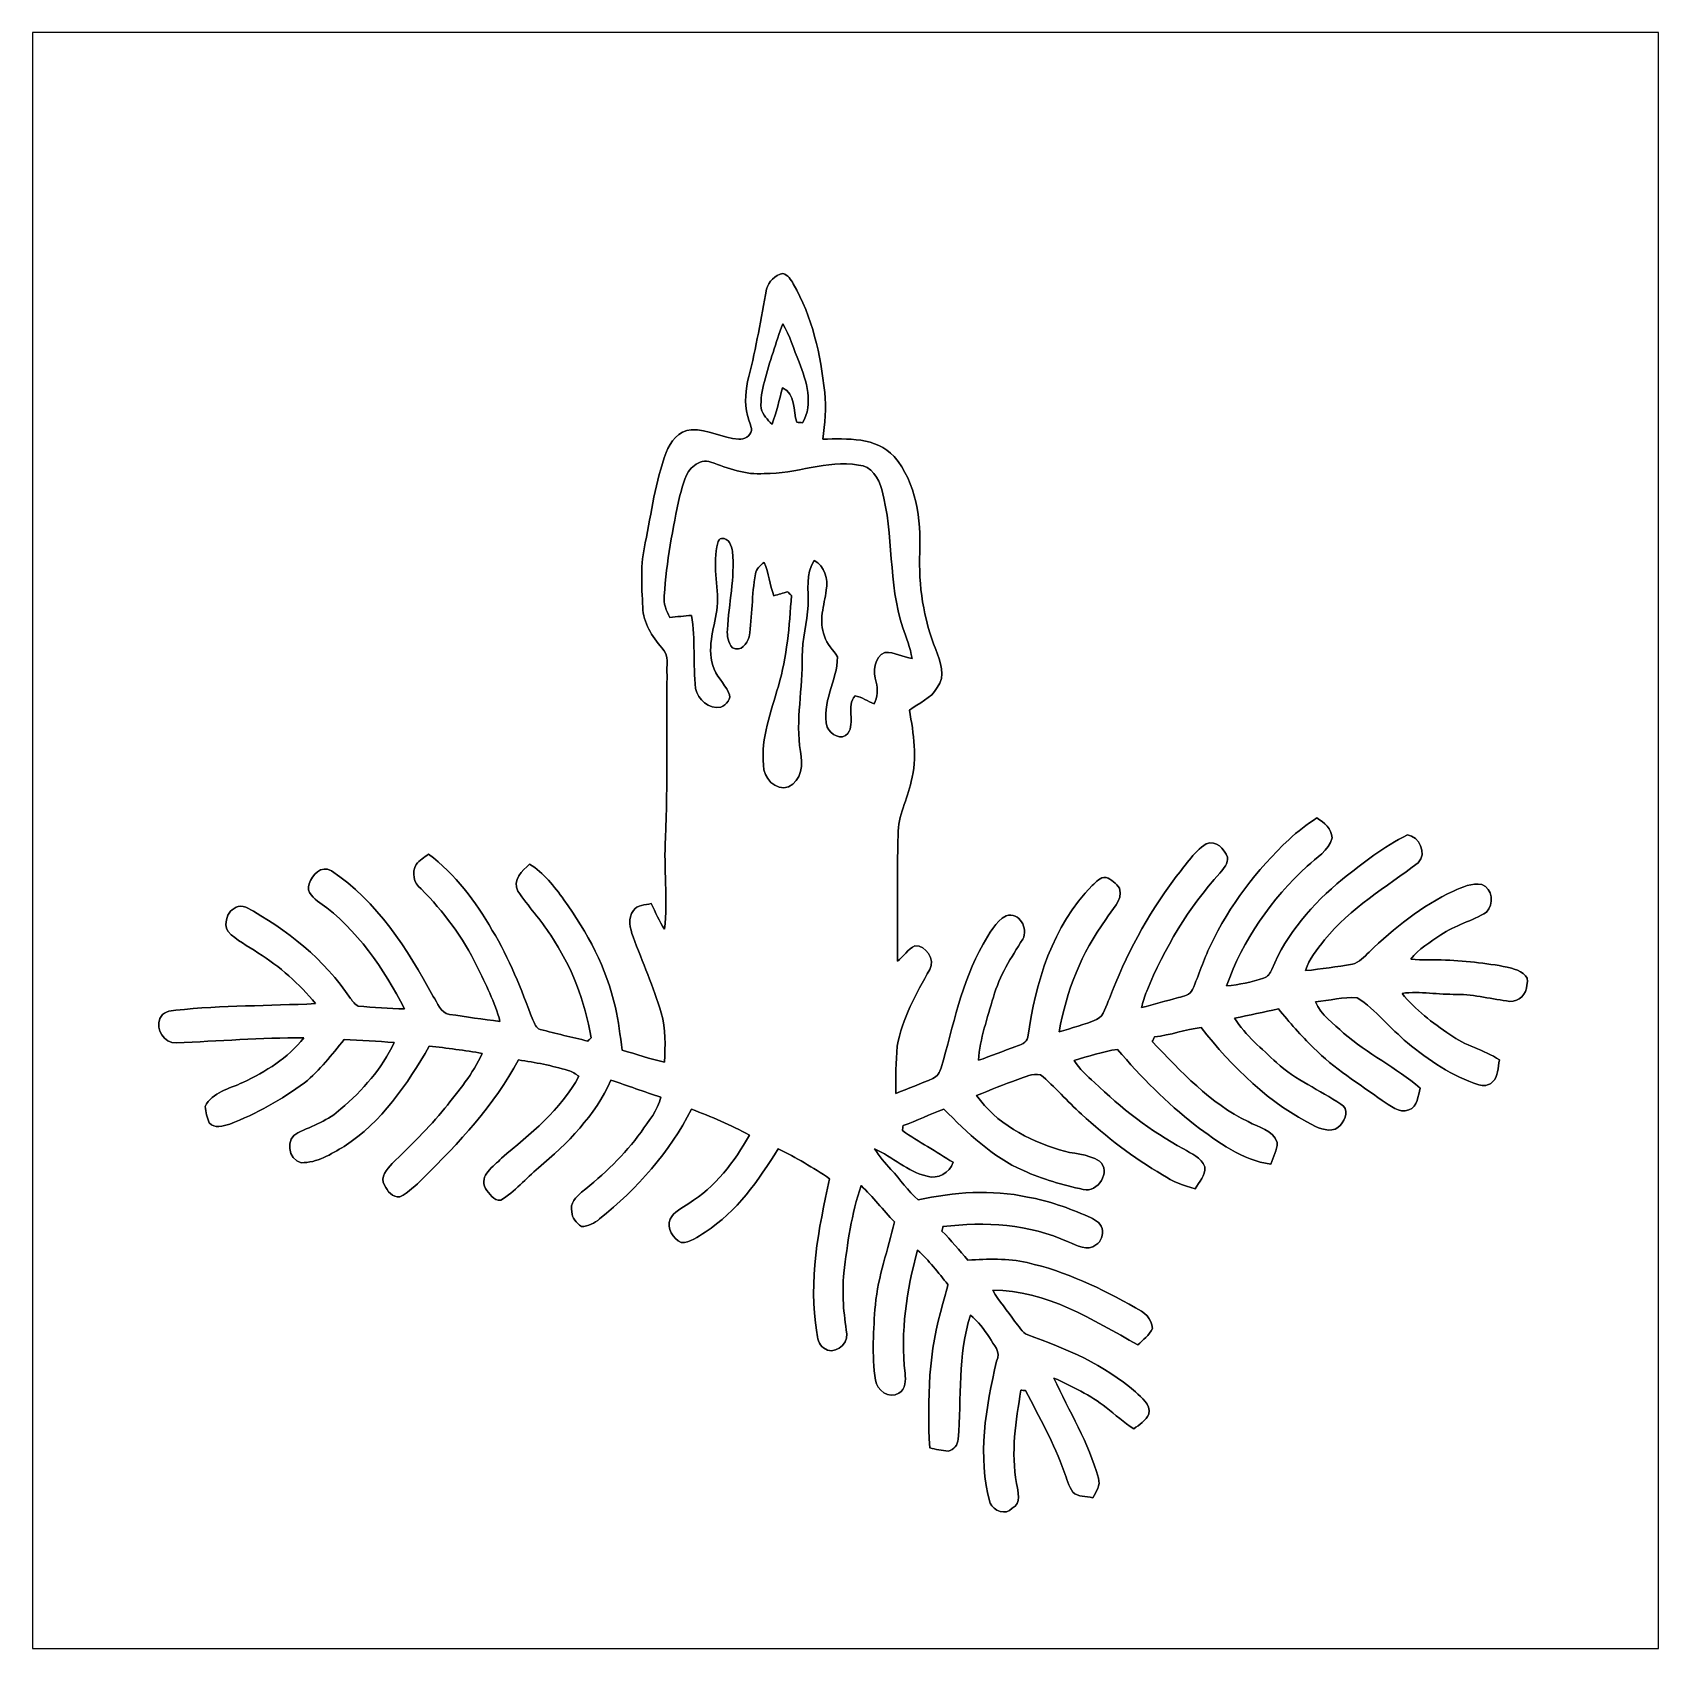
# Model space of a CAD drawing. Header units: centimetres. Extents: x -16.8 to 16.8, y -16.7 to 16.7.
import ezdxf

# ---------------------------------------------------------------- set-up
doc = ezdxf.new("R2010")
doc.units = ezdxf.units.CM
doc.header["$MEASUREMENT"] = 0
doc.layers.add('Layer 1', color=7, linetype='Continuous')

msp = doc.modelspace()

# ---------------------------------------------------------------- linework, layer by layer
at = {"layer": 'Layer 1', "color": 7}
for points, knots in [([(-16.77458, 16.66875), (-16.77458, 16.66875), (16.77458, 16.66875), (16.77458, 16.66875), (16.77458, 16.66875), (16.77458, 16.66875), (16.77458, -16.66875), (16.77458, -16.66875), (16.77458, -16.66875), (16.77458, -16.66875), (-16.77458, -16.66875), (-16.77458, -16.66875), (-16.77458, -16.66875), (-16.77458, -16.66875), (-16.77458, 16.66875), (-16.77458, 16.66875), (-16.77458, 16.66875), (-16.77458, 16.66875), (-16.77458, 16.66875), (-16.77458, 16.66875)], [0, 0, 0, 0, 0.16666667, 0.16666667, 0.16666667, 0.16666667, 0.33333333, 0.33333333, 0.33333333, 0.33333333, 0.5, 0.5, 0.5, 0.5, 0.66666667, 0.66666667, 0.66666667, 0.66666667, 1, 1, 1, 1]), ([(-1.62772, 11.37214), (-1.75154, 10.77207), (-1.83691, 10.16353), (-1.99496, 9.57051), (-1.99496, 9.57051), (-2.06798, 9.31016), (-2.08492, 9.03041), (-2.02177, 8.76617), (-2.02177, 8.76617), (-1.99708, 8.66316), (-1.94275, 8.56615), (-1.93922, 8.45891), (-1.93922, 8.45891), (-1.9625, 8.33967), (-2.09127, 8.27581), (-2.20416, 8.28005), (-2.20416, 8.28005), (-2.53824, 8.29839), (-2.84304, 8.48854), (-3.1817, 8.47161), (-3.1817, 8.47161), (-3.44699, 8.45891), (-3.6128, 8.22854), (-3.7017, 8.00453), (-3.7017, 8.00453), (-3.92359, 7.4041), (-4.00332, 6.76593), (-4.13138, 6.14186), (-4.13138, 6.14186), (-4.2351, 5.70724), (-4.20793, 5.25709), (-4.18218, 4.81506), (-4.18218, 4.81506), (-4.17548, 4.49051), (-3.99556, 4.20934), (-3.78848, 3.97298), (-3.78848, 3.97298), (-3.62691, 3.82587), (-3.69993, 3.59481), (-3.68124, 3.40466), (-3.68124, 3.40466), (-3.69641, 2.28741), (-3.66395, 1.16981), (-3.71687, 0.05327), (-3.71687, 0.05327), (-3.75003, -0.57503), (-3.66254, -1.20509), (-3.73168, -1.83197), (-3.73168, -1.83197), (-3.84881, -1.66899), (-3.91866, -1.47849), (-4.00756, -1.30069), (-4.00756, -1.30069), (-4.1335, -1.33526), (-4.29789, -1.32256), (-4.3755, -1.44604), (-4.3755, -1.44604), (-4.49862, -1.60196), (-4.44394, -1.81398), (-4.38362, -1.98543), (-4.38362, -1.98543), (-4.18818, -2.50825), (-3.96169, -3.02048), (-3.8033, -3.55671), (-3.8033, -3.55671), (-3.69711, -3.88514), (-3.72639, -4.23369), (-3.73239, -4.57341), (-3.73239, -4.57341), (-4.02872, -4.50603), (-4.31835, -4.4136), (-4.60763, -4.32259), (-4.60763, -4.32259), (-4.65173, -4.02872), (-4.68171, -3.73204), (-4.74804, -3.44241), (-4.74804, -3.44241), (-4.93113, -2.63525), (-5.32694, -1.89018), (-5.80884, -1.22308), (-5.80884, -1.22308), (-6.01098, -0.94756), (-6.22547, -0.66993), (-6.51863, -0.48542), (-6.51863, -0.48542), (-6.67279, -0.62442), (-6.8774, -0.81668), (-6.75816, -1.04281), (-6.75816, -1.04281), (-6.55249, -1.36102), (-6.28297, -1.63336), (-6.08259, -1.95615), (-6.08259, -1.95615), (-5.65079, -2.58798), (-5.37951, -3.31752), (-5.24581, -4.06894), (-5.24581, -4.06894), (-5.26979, -4.09258), (-5.29378, -4.11621), (-5.31777, -4.1402), (-5.31777, -4.1402), (-5.64444, -4.05483), (-5.97535, -3.98498), (-6.30096, -3.89749), (-6.30096, -3.89749), (-6.39163, -3.87526), (-6.41385, -3.77119), (-6.4516, -3.69923), (-6.4516, -3.69923), (-6.69466, -3.06881), (-6.93208, -2.43099), (-7.28768, -1.85349), (-7.28768, -1.85349), (-7.63235, -1.26048), (-8.04721, -0.68968), (-8.60672, -0.28152), (-8.60672, -0.28152), (-8.69033, -0.34996), (-8.79052, -0.40358), (-8.85578, -0.49213), (-8.85578, -0.49213), (-8.95668, -0.6544), (-8.91152, -0.88018), (-8.75841, -0.99695), (-8.75841, -0.99695), (-8.29275, -1.46438), (-7.89164, -1.99778), (-7.60342, -2.59292), (-7.60342, -2.59292), (-7.42915, -2.9651), (-7.23159, -3.33304), (-7.12893, -3.73345), (-7.12893, -3.73345), (-7.47783, -3.6897), (-7.82567, -3.63643), (-8.17386, -3.58704), (-8.17386, -3.58704), (-8.35907, -3.56059), (-8.41199, -3.34645), (-8.50829, -3.21733), (-8.50829, -3.21733), (-9.03993, -2.23661), (-9.66188, -1.25271), (-10.60873, -0.62477), (-10.60873, -0.62477), (-10.81723, -0.49812), (-11.00808, -0.71332), (-11.06946, -0.89464), (-11.06946, -0.89464), (-11.12943, -1.06257), (-10.9661, -1.1998), (-10.84509, -1.28341), (-10.84509, -1.28341), (-10.07145, -1.83374), (-9.53558, -2.64513), (-9.09743, -3.47274), (-9.09743, -3.47274), (-9.41705, -3.46428), (-9.73702, -3.45334), (-10.05452, -3.41454), (-10.05452, -3.41454), (-10.12155, -3.38102), (-10.16635, -3.31823), (-10.21115, -3.26072), (-10.21115, -3.26072), (-10.7509, -2.45498), (-11.52878, -1.83092), (-12.3765, -1.37336), (-12.3765, -1.37336), (-12.66261, -1.27741), (-12.87886, -1.63865), (-12.74057, -1.87537), (-12.74057, -1.87537), (-12.56877, -2.06446), (-12.33099, -2.17346), (-12.1225, -2.31634), (-12.1225, -2.31634), (-11.67306, -2.59927), (-11.27231, -2.95557), (-10.93399, -3.36479), (-10.93399, -3.36479), (-11.89531, -3.41242), (-12.85981, -3.40078), (-13.8176, -3.50097), (-13.8176, -3.50097), (-13.93966, -3.50732), (-14.09629, -3.54295), (-14.14427, -3.67277), (-14.14427, -3.67277), (-14.24093, -3.89855), (-14.05996, -4.18465), (-13.81266, -4.17442), (-13.81266, -4.17442), (-12.9346, -4.14055), (-12.05724, -4.06365), (-11.17812, -4.07317), (-11.17812, -4.07317), (-11.5002, -4.49157), (-11.96622, -4.76638), (-12.43471, -4.99145), (-12.43471, -4.99145), (-12.71129, -5.12586), (-13.06513, -5.18548), (-13.214, -5.48887), (-13.214, -5.48887), (-13.19989, -5.60423), (-13.17096, -5.71606), (-13.12686, -5.82401), (-13.12686, -5.82401), (-13.02032, -5.95242), (-12.84323, -5.89174), (-12.7067, -5.85082), (-12.7067, -5.85082), (-12.15496, -5.6388), (-11.63461, -5.34811), (-11.16013, -4.99604), (-11.16013, -4.99604), (-10.84439, -4.74416), (-10.60062, -4.41889), (-10.34627, -4.1088), (-10.34627, -4.1088), (-10.0016, -4.11974), (-9.65764, -4.14091), (-9.31439, -4.16983), (-9.31439, -4.16983), (-9.56028, -4.70359), (-9.96668, -5.15655), (-10.40977, -5.53649), (-10.40977, -5.53649), (-10.66483, -5.77039), (-10.99185, -5.88751), (-11.30088, -6.02827), (-11.30088, -6.02827), (-11.56476, -6.13974), (-11.50408, -6.58707), (-11.23244, -6.64704), (-11.23244, -6.64704), (-10.90577, -6.65233), (-10.61367, -6.471), (-10.34098, -6.31014), (-10.34098, -6.31014), (-9.57263, -5.80708), (-9.03958, -5.03026), (-8.59084, -4.24498), (-8.59084, -4.24498), (-8.22325, -4.27708), (-7.85848, -4.33317), (-7.49406, -4.39173), (-7.49406, -4.39173), (-7.68562, -4.81048), (-7.98124, -5.1689), (-8.26911, -5.52379), (-8.26911, -5.52379), (-8.59543, -5.93584), (-8.98031, -6.29532), (-9.35249, -6.66468), (-9.35249, -6.66468), (-9.45727, -6.78321), (-9.61425, -6.94443), (-9.50877, -7.10953), (-9.50877, -7.10953), (-9.45691, -7.23089), (-9.34438, -7.37306), (-9.19515, -7.35083), (-9.19515, -7.35083), (-9.01136, -7.26405), (-8.86919, -7.11306), (-8.72278, -6.97583), (-8.72278, -6.97583), (-7.97736, -6.23782), (-7.24147, -5.461), (-6.74793, -4.52614), (-6.74793, -4.52614), (-6.40221, -4.57659), (-6.05861, -4.64573), (-5.72276, -4.74239), (-5.72276, -4.74239), (-5.64198, -4.7685), (-5.57107, -4.81683), (-5.50016, -4.86234), (-5.50016, -4.86234), (-5.87551, -5.55731), (-6.50346, -6.05614), (-7.09895, -6.55391), (-7.09895, -6.55391), (-7.25135, -6.72818), (-7.57273, -6.90245), (-7.42668, -7.17938), (-7.42668, -7.17938), (-7.35224, -7.28204), (-7.2577, -7.44114), (-7.11447, -7.42139), (-7.11447, -7.42139), (-6.81849, -7.24394), (-6.59906, -6.97159), (-6.33342, -6.75534), (-6.33342, -6.75534), (-5.73617, -6.24699), (-5.16396, -5.67514), (-4.84082, -4.94771), (-4.84082, -4.94771), (-4.49333, -5.05178), (-4.15713, -5.18971), (-3.80859, -5.29167), (-3.80859, -5.29167), (-3.87033, -5.56895), (-4.06435, -5.78414), (-4.21781, -6.0138), (-4.21781, -6.0138), (-4.55859, -6.48899), (-4.99075, -6.8901), (-5.44477, -7.25558), (-5.44477, -7.25558), (-5.55943, -7.35647), (-5.69313, -7.48594), (-5.6455, -7.65845), (-5.6455, -7.65845), (-5.65079, -7.79251), (-5.54814, -7.88952), (-5.44936, -7.96502), (-5.44936, -7.96502), (-5.30543, -7.96431), (-5.17878, -7.8934), (-5.07294, -7.80344), (-5.07294, -7.80344), (-4.30036, -7.18714), (-3.62832, -6.42832), (-3.17923, -5.54355), (-3.17923, -5.54355), (-2.76931, -5.69489), (-2.36608, -5.86916), (-1.98191, -6.07871), (-1.98191, -6.07871), (-2.292, -6.62834), (-2.68676, -7.15469), (-3.23462, -7.48665), (-3.23462, -7.48665), (-3.36726, -7.58507), (-3.54542, -7.65281), (-3.61879, -7.81262), (-3.61879, -7.81262), (-3.6957, -8.00065), (-3.56164, -8.21302), (-3.39302, -8.29451), (-3.39302, -8.29451), (-3.2064, -8.30227), (-3.04624, -8.17421), (-2.8956, -8.07861), (-2.8956, -8.07861), (-2.23979, -7.66163), (-1.79317, -7.00969), (-1.38959, -6.36199), (-1.38959, -6.36199), (-1.02023, -6.53838), (-0.66887, -6.7497), (-0.32879, -6.97653), (-0.32879, -6.97653), (-0.55598, -8.01476), (-0.77188, -9.08403), (-0.59196, -10.14906), (-0.59196, -10.14906), (-0.57891, -10.26301), (-0.55245, -10.39848), (-0.45085, -10.46974), (-0.45085, -10.46974), (-0.26106, -10.63272), (0.05397, -10.41012), (0.02822, -10.1787), (0.02822, -10.1787), (-0.03598, -9.76348), (-0.07867, -9.34297), (-0.03104, -8.92351), (-0.03104, -8.92351), (0.03634, -8.31356), (0.12453, -7.70079), (0.32173, -7.11764), (0.32173, -7.11764), (0.56656, -7.35365), (0.7747, -7.62459), (1.01106, -7.86906), (1.01106, -7.86906), (0.88053, -8.43844), (0.67345, -8.99089), (0.61595, -9.57615), (0.61595, -9.57615), (0.57432, -10.09191), (0.54292, -10.6172), (0.61842, -11.1312), (0.61842, -11.1312), (0.63853, -11.34075), (0.90417, -11.53089), (1.10031, -11.40178), (1.10031, -11.40178), (1.24531, -11.31887), (1.24389, -11.13472), (1.22802, -10.98973), (1.22802, -10.98973), (1.13277, -10.13601), (1.25659, -9.27488), (1.48837, -8.45256), (1.48837, -8.45256), (1.72367, -8.66246), (1.91241, -8.91752), (2.11455, -9.15846), (2.11455, -9.15846), (2.0828, -9.29111), (2.04752, -9.42375), (2.00907, -9.55463), (2.00907, -9.55463), (1.71415, -10.5156), (1.68557, -11.53619), (1.73778, -12.53278), (1.73778, -12.53278), (1.86408, -12.56101), (1.99178, -12.58288), (2.1209, -12.59769), (2.1209, -12.59769), (2.23167, -12.56771), (2.31846, -12.46611), (2.32586, -12.35075), (2.32586, -12.35075), (2.39007, -11.49738), (2.3174, -10.61791), (2.57669, -9.78958), (2.57669, -9.78958), (2.73861, -9.91588), (2.85256, -10.09015), (2.97215, -10.25525), (2.97215, -10.25525), (3.05435, -10.40236), (3.21522, -10.55441), (3.11856, -10.74032), (3.11856, -10.74032), (2.89595, -11.69529), (2.71533, -12.70282), (2.98379, -13.66908), (2.98379, -13.66908), (3.04941, -13.83242), (3.31399, -13.92943), (3.43923, -13.77632), (3.43923, -13.77632), (3.63926, -13.67861), (3.55106, -13.42707), (3.5306, -13.26268), (3.5306, -13.26268), (3.40748, -12.62415), (3.51578, -11.97434), (3.61844, -11.34145), (3.61844, -11.34145), (3.64314, -11.34251), (3.69252, -11.34428), (3.71722, -11.34498), (3.71722, -11.34498), (3.99486, -11.89849), (4.31165, -12.43683), (4.51132, -13.02526), (4.51132, -13.02526), (4.56988, -13.16249), (4.59775, -13.32124), (4.69265, -13.44154), (4.69265, -13.44154), (4.79637, -13.55161), (4.96852, -13.5255), (5.10117, -13.5576), (5.10117, -13.5576), (5.16855, -13.43378), (5.27226, -13.30713), (5.21688, -13.15367), (5.21688, -13.15367), (5.01826, -12.42201), (4.61116, -11.77502), (4.30071, -11.09098), (4.30071, -11.09098), (4.67572, -11.26172), (5.05213, -11.44094), (5.37739, -11.69811), (5.37739, -11.69811), (5.5693, -11.84169), (5.74146, -12.01208), (5.94748, -12.13732), (5.94748, -12.13732), (6.06319, -12.05018), (6.20007, -11.97046), (6.26004, -11.83181), (6.26004, -11.83181), (6.30767, -11.61768), (6.10623, -11.50161), (5.98135, -11.37461), (5.98135, -11.37461), (5.34599, -10.8144), (4.55048, -10.48068), (3.76096, -10.20163), (3.76096, -10.20163), (3.63643, -10.14836), (3.5754, -10.01183), (3.48862, -9.91799), (3.48862, -9.91799), (3.34786, -9.69857), (3.16159, -9.51018), (3.03847, -9.27982), (3.03847, -9.27982), (4.1402, -9.27594), (5.10364, -9.88519), (6.02968, -10.40518), (6.02968, -10.40518), (6.13939, -10.30323), (6.27062, -10.20833), (6.3313, -10.06792), (6.3313, -10.06792), (6.3313, -9.86684), (6.1535, -9.71867), (5.98593, -9.6393), (5.98593, -9.6393), (5.27861, -9.24666), (4.54025, -8.88294), (3.74544, -8.70902), (3.74544, -8.70902), (3.34645, -8.61448), (2.93335, -8.63671), (2.5273, -8.65505), (2.5273, -8.65505), (2.3495, -8.45502), (2.18123, -8.24618), (1.98931, -8.05956), (1.98931, -8.05956), (1.99461, -8.03592), (2.00554, -7.98901), (2.01083, -7.96572), (2.01083, -7.96572), (2.87761, -7.85601), (3.79412, -7.91104), (4.59634, -8.28216), (4.59634, -8.28216), (4.77273, -8.34531), (4.99322, -8.49242), (5.16714, -8.34214), (5.16714, -8.34214), (5.28285, -8.27687), (5.31319, -8.12447), (5.29731, -8.00347), (5.29731, -8.00347), (5.25568, -7.87365), (5.12445, -7.80803), (5.00874, -7.75688), (5.00874, -7.75688), (4.60587, -7.58402), (4.19065, -7.43091), (3.75744, -7.35647), (3.75744, -7.35647), (3.01272, -7.1949), (2.23661, -7.25276), (1.49789, -7.41645), (1.49789, -7.41645), (1.29117, -7.22559), (1.12924, -6.99347), (0.93839, -6.7878), (0.93839, -6.7878), (0.81456, -6.65409), (0.69744, -6.51298), (0.60007, -6.35917), (0.60007, -6.35917), (0.96979, -6.53062), (1.27988, -6.82696), (1.68169, -6.9282), (1.68169, -6.9282), (1.90077, -6.99206), (2.15053, -6.85835), (2.22074, -6.63928), (2.22074, -6.63928), (1.87184, -6.42091), (1.51624, -6.21418), (1.17404, -5.98523), (1.17404, -5.98523), (1.17757, -5.95947), (1.18498, -5.90832), (1.18851, -5.88257), (1.18851, -5.88257), (1.47249, -5.77956), (1.74449, -5.64691), (2.02706, -5.54002), (2.02706, -5.54002), (2.51707, -6.02932), (3.02613, -6.53133), (3.67101, -6.81073), (3.67101, -6.81073), (4.06506, -6.98888), (4.48416, -7.10847), (4.90714, -7.19702), (4.90714, -7.19702), (5.20453, -7.27886), (5.49381, -6.82519), (5.23769, -6.61529), (5.23769, -6.61529), (4.99604, -6.45548), (4.68277, -6.47206), (4.41466, -6.3814), (4.41466, -6.3814), (3.76026, -6.17996), (3.10092, -5.8353), (2.70581, -5.2578), (2.70581, -5.2578), (2.98909, -5.14844), (3.27025, -5.03308), (3.55565, -4.92936), (3.55565, -4.92936), (3.70664, -4.8835), (3.85551, -4.79989), (4.02026, -4.83129), (4.02026, -4.83129), (4.32435, -5.07894), (4.57412, -5.38551), (4.86939, -5.64409), (4.86939, -5.64409), (5.38057, -6.12069), (5.93866, -6.5472), (6.54367, -6.89857), (6.54367, -6.89857), (6.74864, -7.03192), (6.97724, -7.12435), (7.21431, -7.18432), (7.21431, -7.18432), (7.29192, -7.04074), (7.43726, -6.91444), (7.41116, -6.73382), (7.41116, -6.73382), (7.34624, -6.53627), (7.13281, -6.46112), (6.97124, -6.36094), (6.97124, -6.36094), (6.29779, -5.99405), (5.68572, -5.52238), (5.13503, -4.99004), (5.13503, -4.99004), (4.98369, -4.85246), (4.82812, -4.71487), (4.71876, -4.5399), (4.71876, -4.5399), (5.01332, -4.45276), (5.30578, -4.35151), (5.61164, -4.30953), (5.61164, -4.30953), (6.09635, -4.87821), (6.62622, -5.41126), (7.21431, -5.87375), (7.21431, -5.87375), (7.68597, -6.21736), (8.17915, -6.59694), (8.7757, -6.67844), (8.7757, -6.67844), (8.83179, -6.53309), (8.90446, -6.39022), (8.9094, -6.23111), (8.9094, -6.23111), (8.82086, -5.96829), (8.52099, -5.92102), (8.30933, -5.79967), (8.30933, -5.79967), (7.51875, -5.42396), (6.92538, -4.76603), (6.32883, -4.14726), (6.32883, -4.14726), (6.34436, -4.11515), (6.35988, -4.0834), (6.37611, -4.05201), (6.37611, -4.05201), (6.70172, -4.01426), (7.01216, -3.90172), (7.33601, -3.85586), (7.33601, -3.85586), (7.97877, -4.67854), (8.74959, -5.43348), (9.6961, -5.89739), (9.6961, -5.89739), (9.85273, -5.9757), (10.08697, -6.02791), (10.21221, -5.87234), (10.21221, -5.87234), (10.31593, -5.75557), (10.39883, -5.53332), (10.22032, -5.4423), (10.22032, -5.4423), (9.78852, -5.14279), (9.28582, -4.94347), (8.89423, -4.58294), (8.89423, -4.58294), (8.59084, -4.29542), (8.25535, -4.02414), (8.02887, -3.66854), (8.02887, -3.66854), (8.32979, -3.60186), (8.63212, -3.54154), (8.93304, -3.47451), (8.93304, -3.47451), (9.16305, -3.75214), (9.39835, -4.0259), (9.65764, -4.27708), (9.65764, -4.27708), (10.07604, -4.70464), (10.59533, -5.01191), (11.07334, -5.36504), (11.07334, -5.36504), (11.23879, -5.45994), (11.41448, -5.63915), (11.62509, -5.55837), (11.62509, -5.55837), (11.80641, -5.48922), (11.81559, -5.26662), (11.85439, -5.10787), (11.85439, -5.10787), (11.36685, -4.6796), (10.76537, -4.40373), (10.27818, -3.97334), (10.27818, -3.97334), (10.07075, -3.77508), (9.81075, -3.60539), (9.70104, -3.32846), (9.70104, -3.32846), (9.98502, -3.30482), (10.27077, -3.22086), (10.55758, -3.24273), (10.55758, -3.24273), (10.94987, -3.49744), (11.23703, -3.87703), (11.59686, -4.1723), (11.59686, -4.1723), (12.03748, -4.53355), (12.51691, -4.86445), (13.06477, -5.03731), (13.06477, -5.03731), (13.16002, -5.07012), (13.27291, -5.0606), (13.34629, -4.98581), (13.34629, -4.98581), (13.47646, -4.87292), (13.45918, -4.67748), (13.49163, -4.52684), (13.49163, -4.52684), (13.17237, -4.31094), (12.77902, -4.23792), (12.47069, -4.00438), (12.47069, -4.00438), (12.11615, -3.75673), (11.75314, -3.49814), (11.48609, -3.15313), (11.48609, -3.15313), (11.86074, -3.10833), (12.23539, -3.17888), (12.61039, -3.17465), (12.61039, -3.17465), (12.98187, -3.17818), (13.34347, -3.27484), (13.71071, -3.31929), (13.71071, -3.31929), (13.89592, -3.33163), (14.0522, -3.16089), (14.0589, -2.98238), (14.0589, -2.98238), (14.13369, -2.76401), (13.89027, -2.68323), (13.73928, -2.63172), (13.73928, -2.63172), (13.29302, -2.53189), (12.83582, -2.49484), (12.38074, -2.46556), (12.38074, -2.46556), (12.14085, -2.45004), (11.8999, -2.48214), (11.66142, -2.44828), (11.66142, -2.44828), (11.82864, -2.23767), (12.06465, -2.09762), (12.28231, -1.94592), (12.28231, -1.94592), (12.57688, -1.74872), (12.92648, -1.66123), (13.22846, -1.4792), (13.22846, -1.4792), (13.3798, -1.32186), (13.35934, -0.98249), (13.13004, -0.91017), (13.13004, -0.91017), (12.92578, -0.86642), (12.72575, -0.96661), (12.54372, -1.04316), (12.54372, -1.04316), (11.8932, -1.35184), (11.31676, -1.80023), (10.80558, -2.30364), (10.80558, -2.30364), (10.69763, -2.3936), (10.60485, -2.52236), (10.45951, -2.55129), (10.45951, -2.55129), (10.13919, -2.60632), (9.81745, -2.65077), (9.49431, -2.68534), (9.49431, -2.68534), (9.55887, -2.43981), (9.73208, -2.24719), (9.88307, -2.05034), (9.88307, -2.05034), (10.41647, -1.39559), (11.15377, -0.96097), (11.81947, -0.46002), (11.81947, -0.46002), (12.00644, -0.26741), (11.83605, 0.08961), (11.59404, 0.11359), (11.59404, 0.11359), (11.1058, -0.12136), (10.67506, -0.46179), (10.25419, -0.79975), (10.25419, -0.79975), (9.64247, -1.30351), (9.09708, -1.91946), (8.79757, -2.66136), (8.79757, -2.66136), (8.76335, -2.73791), (8.71432, -2.81799), (8.62718, -2.83986), (8.62718, -2.83986), (8.37988, -2.921), (8.12236, -2.97498), (7.86377, -3.00073), (7.86377, -3.00073), (8.19644, -2.05317), (8.7884, -1.20721), (9.52712, -0.53093), (9.52712, -0.53093), (9.71303, -0.35066), (9.97514, -0.21484), (10.03829, 0.05433), (10.03829, 0.05433), (10.03653, 0.24377), (9.87319, 0.3743), (9.72608, 0.46602), (9.72608, 0.46602), (9.52182, 0.33408), (9.32886, 0.18627), (9.15106, 0.02081), (9.15106, 0.02081), (8.48289, -0.60184), (7.92198, -1.34197), (7.52863, -2.16747), (7.52863, -2.16747), (7.38787, -2.46168), (7.29227, -2.7746), (7.16139, -3.07305), (7.16139, -3.07305), (7.112, -3.18699), (6.98006, -3.20957), (6.87423, -3.24203), (6.87423, -3.24203), (6.61705, -3.30553), (6.36341, -3.38173), (6.10694, -3.44734), (6.10694, -3.44734), (6.13657, -3.33269), (6.17114, -3.22086), (6.21489, -3.11115), (6.21489, -3.11115), (6.57966, -2.2225), (7.07566, -1.38077), (7.72689, -0.67169), (7.72689, -0.67169), (7.80415, -0.5775), (7.8994, -0.47202), (7.88423, -0.34114), (7.88423, -0.34114), (7.80627, -0.1778), (7.65387, 0.01552), (7.44326, -0.06738), (7.44326, -0.06738), (7.16597, -0.24906), (6.9977, -0.54328), (6.78709, -0.79058), (6.78709, -0.79058), (6.23182, -1.54799), (5.77568, -2.37808), (5.44618, -3.2579), (5.44618, -3.2579), (5.37104, -3.40536), (5.3467, -3.61633), (5.18054, -3.69605), (5.18054, -3.69605), (4.92901, -3.79554), (4.66901, -3.87244), (4.40866, -3.94476), (4.40866, -3.94476), (4.55612, -3.11609), (4.86727, -2.31069), (5.37245, -1.6316), (5.37245, -1.6316), (5.48711, -1.42769), (5.73123, -1.24531), (5.65467, -0.98319), (5.65467, -0.98319), (5.58059, -0.89112), (5.49099, -0.79622), (5.37563, -0.76094), (5.37563, -0.76094), (5.25639, -0.74895), (5.17102, -0.85831), (5.08988, -0.9271), (5.08988, -0.9271), (4.27637, -1.76142), (3.91336, -2.9277), (3.76308, -4.0573), (3.76308, -4.0573), (3.74403, -4.17759), (3.6068, -4.21711), (3.5112, -4.25097), (3.5112, -4.25097), (3.25402, -4.34269), (3.00143, -4.44641), (2.7432, -4.53461), (2.7432, -4.53461), (2.77777, -4.08623), (2.92559, -3.65725), (3.05364, -3.22933), (3.05364, -3.22933), (3.17324, -2.79365), (3.42053, -2.41441), (3.65795, -2.03623), (3.65795, -2.03623), (3.77931, -1.81681), (3.58634, -1.46897), (3.31611, -1.55328), (3.31611, -1.55328), (3.08645, -1.67534), (2.97074, -1.92687), (2.84233, -2.13889), (2.84233, -2.13889), (2.39042, -2.92664), (2.22638, -3.82799), (1.97414, -4.68912), (1.97414, -4.68912), (1.94663, -4.77908), (1.89794, -4.87045), (1.80516, -4.90679), (1.80516, -4.90679), (1.55399, -5.01791), (1.29787, -5.11845), (1.04105, -5.21652), (1.04105, -5.21652), (1.04105, -4.89268), (1.03187, -4.56741), (1.06892, -4.24568), (1.06892, -4.24568), (1.17052, -3.67242), (1.45203, -3.15666), (1.74202, -2.6603), (1.74202, -2.6603), (1.85279, -2.44969), (1.66229, -2.16218), (1.43369, -2.17205), (1.43369, -2.17205), (1.28729, -2.24367), (1.19556, -2.39078), (1.07068, -2.49238), (1.07068, -2.49238), (1.08091, -1.62066), (1.06186, -0.74824), (1.08444, 0.12312), (1.08444, 0.12312), (1.07809, 0.50941), (1.28305, 0.84702), (1.35396, 1.21779), (1.35396, 1.21779), (1.48802, 1.70004), (1.403, 2.20521), (1.32009, 2.68817), (1.32009, 2.68817), (1.50989, 2.84057), (1.77306, 2.92664), (1.88912, 3.1556), (1.88912, 3.1556), (2.07963, 3.38667), (1.95368, 3.69217), (1.86443, 3.93982), (1.86443, 3.93982), (1.60937, 4.57447), (1.50142, 5.26168), (1.53423, 5.94431), (1.53423, 5.94431), (1.55434, 6.62728), (1.46756, 7.38082), (1.00401, 7.9188), (1.00401, 7.9188), (0.62971, 8.32626), (0.03387, 8.29134), (-0.46849, 8.27899), (-0.46849, 8.27899), (-0.4191, 8.5979), (-0.39723, 8.92246), (-0.42827, 9.24419), (-0.42827, 9.24419), (-0.51329, 10.01889), (-0.68227, 10.8017), (-1.07738, 11.48221), (-1.07738, 11.48221), (-1.12677, 11.57146), (-1.18921, 11.66566), (-1.29152, 11.69811), (-1.29152, 11.69811), (-1.45309, 11.66177), (-1.59456, 11.53689), (-1.62772, 11.37214)], [0, 0, 0, 0, 0.00395257, 0.00395257, 0.00395257, 0.00395257, 0.00790514, 0.00790514, 0.00790514, 0.00790514, 0.01185771, 0.01185771, 0.01185771, 0.01185771, 0.01581028, 0.01581028, 0.01581028, 0.01581028, 0.01976285, 0.01976285, 0.01976285, 0.01976285, 0.02371542, 0.02371542, 0.02371542, 0.02371542, 0.02766798, 0.02766798, 0.02766798, 0.02766798, 0.03162055, 0.03162055, 0.03162055, 0.03162055, 0.03557312, 0.03557312, 0.03557312, 0.03557312, 0.03952569, 0.03952569, 0.03952569, 0.03952569, 0.04347826, 0.04347826, 0.04347826, 0.04347826, 0.04743083, 0.04743083, 0.04743083, 0.04743083, 0.0513834, 0.0513834, 0.0513834, 0.0513834, 0.05533597, 0.05533597, 0.05533597, 0.05533597, 0.05928854, 0.05928854, 0.05928854, 0.05928854, 0.06324111, 0.06324111, 0.06324111, 0.06324111, 0.06719368, 0.06719368, 0.06719368, 0.06719368, 0.07114625, 0.07114625, 0.07114625, 0.07114625, 0.07509881, 0.07509881, 0.07509881, 0.07509881, 0.07905138, 0.07905138, 0.07905138, 0.07905138, 0.08300395, 0.08300395, 0.08300395, 0.08300395, 0.08695652, 0.08695652, 0.08695652, 0.08695652, 0.09090909, 0.09090909, 0.09090909, 0.09090909, 0.09486166, 0.09486166, 0.09486166, 0.09486166, 0.09881423, 0.09881423, 0.09881423, 0.09881423, 0.1027668, 0.1027668, 0.1027668, 0.1027668, 0.10671937, 0.10671937, 0.10671937, 0.10671937, 0.11067194, 0.11067194, 0.11067194, 0.11067194, 0.11462451, 0.11462451, 0.11462451, 0.11462451, 0.11857708, 0.11857708, 0.11857708, 0.11857708, 0.12252964, 0.12252964, 0.12252964, 0.12252964, 0.12648221, 0.12648221, 0.12648221, 0.12648221, 0.13043478, 0.13043478, 0.13043478, 0.13043478, 0.13438735, 0.13438735, 0.13438735, 0.13438735, 0.13833992, 0.13833992, 0.13833992, 0.13833992, 0.14229249, 0.14229249, 0.14229249, 0.14229249, 0.14624506, 0.14624506, 0.14624506, 0.14624506, 0.15019763, 0.15019763, 0.15019763, 0.15019763, 0.1541502, 0.1541502, 0.1541502, 0.1541502, 0.15810277, 0.15810277, 0.15810277, 0.15810277, 0.16205534, 0.16205534, 0.16205534, 0.16205534, 0.16600791, 0.16600791, 0.16600791, 0.16600791, 0.16996047, 0.16996047, 0.16996047, 0.16996047, 0.17391304, 0.17391304, 0.17391304, 0.17391304, 0.17786561, 0.17786561, 0.17786561, 0.17786561, 0.18181818, 0.18181818, 0.18181818, 0.18181818, 0.18577075, 0.18577075, 0.18577075, 0.18577075, 0.18972332, 0.18972332, 0.18972332, 0.18972332, 0.19367589, 0.19367589, 0.19367589, 0.19367589, 0.19762846, 0.19762846, 0.19762846, 0.19762846, 0.20158103, 0.20158103, 0.20158103, 0.20158103, 0.2055336, 0.2055336, 0.2055336, 0.2055336, 0.20948617, 0.20948617, 0.20948617, 0.20948617, 0.21343874, 0.21343874, 0.21343874, 0.21343874, 0.2173913, 0.2173913, 0.2173913, 0.2173913, 0.22134387, 0.22134387, 0.22134387, 0.22134387, 0.22529644, 0.22529644, 0.22529644, 0.22529644, 0.22924901, 0.22924901, 0.22924901, 0.22924901, 0.23320158, 0.23320158, 0.23320158, 0.23320158, 0.23715415, 0.23715415, 0.23715415, 0.23715415, 0.24110672, 0.24110672, 0.24110672, 0.24110672, 0.24505929, 0.24505929, 0.24505929, 0.24505929, 0.24901186, 0.24901186, 0.24901186, 0.24901186, 0.25296443, 0.25296443, 0.25296443, 0.25296443, 0.256917, 0.256917, 0.256917, 0.256917, 0.26086957, 0.26086957, 0.26086957, 0.26086957, 0.26482213, 0.26482213, 0.26482213, 0.26482213, 0.2687747, 0.2687747, 0.2687747, 0.2687747, 0.27272727, 0.27272727, 0.27272727, 0.27272727, 0.27667984, 0.27667984, 0.27667984, 0.27667984, 0.28063241, 0.28063241, 0.28063241, 0.28063241, 0.28458498, 0.28458498, 0.28458498, 0.28458498, 0.28853755, 0.28853755, 0.28853755, 0.28853755, 0.29249012, 0.29249012, 0.29249012, 0.29249012, 0.29644269, 0.29644269, 0.29644269, 0.29644269, 0.30039526, 0.30039526, 0.30039526, 0.30039526, 0.30434783, 0.30434783, 0.30434783, 0.30434783, 0.3083004, 0.3083004, 0.3083004, 0.3083004, 0.31225296, 0.31225296, 0.31225296, 0.31225296, 0.31620553, 0.31620553, 0.31620553, 0.31620553, 0.3201581, 0.3201581, 0.3201581, 0.3201581, 0.32411067, 0.32411067, 0.32411067, 0.32411067, 0.32806324, 0.32806324, 0.32806324, 0.32806324, 0.33201581, 0.33201581, 0.33201581, 0.33201581, 0.33596838, 0.33596838, 0.33596838, 0.33596838, 0.33992095, 0.33992095, 0.33992095, 0.33992095, 0.34387352, 0.34387352, 0.34387352, 0.34387352, 0.34782609, 0.34782609, 0.34782609, 0.34782609, 0.35177866, 0.35177866, 0.35177866, 0.35177866, 0.35573123, 0.35573123, 0.35573123, 0.35573123, 0.35968379, 0.35968379, 0.35968379, 0.35968379, 0.36363636, 0.36363636, 0.36363636, 0.36363636, 0.36758893, 0.36758893, 0.36758893, 0.36758893, 0.3715415, 0.3715415, 0.3715415, 0.3715415, 0.37549407, 0.37549407, 0.37549407, 0.37549407, 0.37944664, 0.37944664, 0.37944664, 0.37944664, 0.38339921, 0.38339921, 0.38339921, 0.38339921, 0.38735178, 0.38735178, 0.38735178, 0.38735178, 0.39130435, 0.39130435, 0.39130435, 0.39130435, 0.39525692, 0.39525692, 0.39525692, 0.39525692, 0.39920949, 0.39920949, 0.39920949, 0.39920949, 0.40316206, 0.40316206, 0.40316206, 0.40316206, 0.40711462, 0.40711462, 0.40711462, 0.40711462, 0.41106719, 0.41106719, 0.41106719, 0.41106719, 0.41501976, 0.41501976, 0.41501976, 0.41501976, 0.41897233, 0.41897233, 0.41897233, 0.41897233, 0.4229249, 0.4229249, 0.4229249, 0.4229249, 0.42687747, 0.42687747, 0.42687747, 0.42687747, 0.43083004, 0.43083004, 0.43083004, 0.43083004, 0.43478261, 0.43478261, 0.43478261, 0.43478261, 0.43873518, 0.43873518, 0.43873518, 0.43873518, 0.44268775, 0.44268775, 0.44268775, 0.44268775, 0.44664032, 0.44664032, 0.44664032, 0.44664032, 0.45059289, 0.45059289, 0.45059289, 0.45059289, 0.45454545, 0.45454545, 0.45454545, 0.45454545, 0.45849802, 0.45849802, 0.45849802, 0.45849802, 0.46245059, 0.46245059, 0.46245059, 0.46245059, 0.46640316, 0.46640316, 0.46640316, 0.46640316, 0.47035573, 0.47035573, 0.47035573, 0.47035573, 0.4743083, 0.4743083, 0.4743083, 0.4743083, 0.47826087, 0.47826087, 0.47826087, 0.47826087, 0.48221344, 0.48221344, 0.48221344, 0.48221344, 0.48616601, 0.48616601, 0.48616601, 0.48616601, 0.49011858, 0.49011858, 0.49011858, 0.49011858, 0.49407115, 0.49407115, 0.49407115, 0.49407115, 0.49802372, 0.49802372, 0.49802372, 0.49802372, 0.50197628, 0.50197628, 0.50197628, 0.50197628, 0.50592885, 0.50592885, 0.50592885, 0.50592885, 0.50988142, 0.50988142, 0.50988142, 0.50988142, 0.51383399, 0.51383399, 0.51383399, 0.51383399, 0.51778656, 0.51778656, 0.51778656, 0.51778656, 0.52173913, 0.52173913, 0.52173913, 0.52173913, 0.5256917, 0.5256917, 0.5256917, 0.5256917, 0.52964427, 0.52964427, 0.52964427, 0.52964427, 0.53359684, 0.53359684, 0.53359684, 0.53359684, 0.53754941, 0.53754941, 0.53754941, 0.53754941, 0.54150198, 0.54150198, 0.54150198, 0.54150198, 0.54545455, 0.54545455, 0.54545455, 0.54545455, 0.54940711, 0.54940711, 0.54940711, 0.54940711, 0.55335968, 0.55335968, 0.55335968, 0.55335968, 0.55731225, 0.55731225, 0.55731225, 0.55731225, 0.56126482, 0.56126482, 0.56126482, 0.56126482, 0.56521739, 0.56521739, 0.56521739, 0.56521739, 0.56916996, 0.56916996, 0.56916996, 0.56916996, 0.57312253, 0.57312253, 0.57312253, 0.57312253, 0.5770751, 0.5770751, 0.5770751, 0.5770751, 0.58102767, 0.58102767, 0.58102767, 0.58102767, 0.58498024, 0.58498024, 0.58498024, 0.58498024, 0.58893281, 0.58893281, 0.58893281, 0.58893281, 0.59288538, 0.59288538, 0.59288538, 0.59288538, 0.59683794, 0.59683794, 0.59683794, 0.59683794, 0.60079051, 0.60079051, 0.60079051, 0.60079051, 0.60474308, 0.60474308, 0.60474308, 0.60474308, 0.60869565, 0.60869565, 0.60869565, 0.60869565, 0.61264822, 0.61264822, 0.61264822, 0.61264822, 0.61660079, 0.61660079, 0.61660079, 0.61660079, 0.62055336, 0.62055336, 0.62055336, 0.62055336, 0.62450593, 0.62450593, 0.62450593, 0.62450593, 0.6284585, 0.6284585, 0.6284585, 0.6284585, 0.63241107, 0.63241107, 0.63241107, 0.63241107, 0.63636364, 0.63636364, 0.63636364, 0.63636364, 0.64031621, 0.64031621, 0.64031621, 0.64031621, 0.64426877, 0.64426877, 0.64426877, 0.64426877, 0.64822134, 0.64822134, 0.64822134, 0.64822134, 0.65217391, 0.65217391, 0.65217391, 0.65217391, 0.65612648, 0.65612648, 0.65612648, 0.65612648, 0.66007905, 0.66007905, 0.66007905, 0.66007905, 0.66403162, 0.66403162, 0.66403162, 0.66403162, 0.66798419, 0.66798419, 0.66798419, 0.66798419, 0.67193676, 0.67193676, 0.67193676, 0.67193676, 0.67588933, 0.67588933, 0.67588933, 0.67588933, 0.6798419, 0.6798419, 0.6798419, 0.6798419, 0.68379447, 0.68379447, 0.68379447, 0.68379447, 0.68774704, 0.68774704, 0.68774704, 0.68774704, 0.6916996, 0.6916996, 0.6916996, 0.6916996, 0.69565217, 0.69565217, 0.69565217, 0.69565217, 0.69960474, 0.69960474, 0.69960474, 0.69960474, 0.70355731, 0.70355731, 0.70355731, 0.70355731, 0.70750988, 0.70750988, 0.70750988, 0.70750988, 0.71146245, 0.71146245, 0.71146245, 0.71146245, 0.71541502, 0.71541502, 0.71541502, 0.71541502, 0.71936759, 0.71936759, 0.71936759, 0.71936759, 0.72332016, 0.72332016, 0.72332016, 0.72332016, 0.72727273, 0.72727273, 0.72727273, 0.72727273, 0.7312253, 0.7312253, 0.7312253, 0.7312253, 0.73517787, 0.73517787, 0.73517787, 0.73517787, 0.73913043, 0.73913043, 0.73913043, 0.73913043, 0.743083, 0.743083, 0.743083, 0.743083, 0.74703557, 0.74703557, 0.74703557, 0.74703557, 0.75098814, 0.75098814, 0.75098814, 0.75098814, 0.75494071, 0.75494071, 0.75494071, 0.75494071, 0.75889328, 0.75889328, 0.75889328, 0.75889328, 0.76284585, 0.76284585, 0.76284585, 0.76284585, 0.76679842, 0.76679842, 0.76679842, 0.76679842, 0.77075099, 0.77075099, 0.77075099, 0.77075099, 0.77470356, 0.77470356, 0.77470356, 0.77470356, 0.77865613, 0.77865613, 0.77865613, 0.77865613, 0.7826087, 0.7826087, 0.7826087, 0.7826087, 0.78656126, 0.78656126, 0.78656126, 0.78656126, 0.79051383, 0.79051383, 0.79051383, 0.79051383, 0.7944664, 0.7944664, 0.7944664, 0.7944664, 0.79841897, 0.79841897, 0.79841897, 0.79841897, 0.80237154, 0.80237154, 0.80237154, 0.80237154, 0.80632411, 0.80632411, 0.80632411, 0.80632411, 0.81027668, 0.81027668, 0.81027668, 0.81027668, 0.81422925, 0.81422925, 0.81422925, 0.81422925, 0.81818182, 0.81818182, 0.81818182, 0.81818182, 0.82213439, 0.82213439, 0.82213439, 0.82213439, 0.82608696, 0.82608696, 0.82608696, 0.82608696, 0.83003953, 0.83003953, 0.83003953, 0.83003953, 0.83399209, 0.83399209, 0.83399209, 0.83399209, 0.83794466, 0.83794466, 0.83794466, 0.83794466, 0.84189723, 0.84189723, 0.84189723, 0.84189723, 0.8458498, 0.8458498, 0.8458498, 0.8458498, 0.84980237, 0.84980237, 0.84980237, 0.84980237, 0.85375494, 0.85375494, 0.85375494, 0.85375494, 0.85770751, 0.85770751, 0.85770751, 0.85770751, 0.86166008, 0.86166008, 0.86166008, 0.86166008, 0.86561265, 0.86561265, 0.86561265, 0.86561265, 0.86956522, 0.86956522, 0.86956522, 0.86956522, 0.87351779, 0.87351779, 0.87351779, 0.87351779, 0.87747036, 0.87747036, 0.87747036, 0.87747036, 0.88142292, 0.88142292, 0.88142292, 0.88142292, 0.88537549, 0.88537549, 0.88537549, 0.88537549, 0.88932806, 0.88932806, 0.88932806, 0.88932806, 0.89328063, 0.89328063, 0.89328063, 0.89328063, 0.8972332, 0.8972332, 0.8972332, 0.8972332, 0.90118577, 0.90118577, 0.90118577, 0.90118577, 0.90513834, 0.90513834, 0.90513834, 0.90513834, 0.90909091, 0.90909091, 0.90909091, 0.90909091, 0.91304348, 0.91304348, 0.91304348, 0.91304348, 0.91699605, 0.91699605, 0.91699605, 0.91699605, 0.92094862, 0.92094862, 0.92094862, 0.92094862, 0.92490119, 0.92490119, 0.92490119, 0.92490119, 0.92885375, 0.92885375, 0.92885375, 0.92885375, 0.93280632, 0.93280632, 0.93280632, 0.93280632, 0.93675889, 0.93675889, 0.93675889, 0.93675889, 0.94071146, 0.94071146, 0.94071146, 0.94071146, 0.94466403, 0.94466403, 0.94466403, 0.94466403, 0.9486166, 0.9486166, 0.9486166, 0.9486166, 0.95256917, 0.95256917, 0.95256917, 0.95256917, 0.95652174, 0.95652174, 0.95652174, 0.95652174, 0.96047431, 0.96047431, 0.96047431, 0.96047431, 0.96442688, 0.96442688, 0.96442688, 0.96442688, 0.96837945, 0.96837945, 0.96837945, 0.96837945, 0.97233202, 0.97233202, 0.97233202, 0.97233202, 0.97628458, 0.97628458, 0.97628458, 0.97628458, 0.98023715, 0.98023715, 0.98023715, 0.98023715, 0.98418972, 0.98418972, 0.98418972, 0.98418972, 0.98814229, 0.98814229, 0.98814229, 0.98814229, 0.99209486, 0.99209486, 0.99209486, 0.99209486, 1, 1, 1, 1]), ([(-1.29469, 10.66236), (-1.14582, 10.41541), (-1.06715, 10.13495), (-0.95779, 9.87002), (-0.95779, 9.87002), (-0.8068, 9.47843), (-0.6544, 9.01241), (-0.88547, 8.61871), (-0.88547, 8.61871), (-0.91511, 8.62118), (-0.97402, 8.62647), (-1.0033, 8.62894), (-1.0033, 8.62894), (-1.0855, 8.86425), (-1.02411, 9.22091), (-1.29999, 9.33732), (-1.29999, 9.33732), (-1.36666, 9.0865), (-1.42628, 8.8332), (-1.51553, 8.58908), (-1.51553, 8.58908), (-1.61361, 8.67904), (-1.70145, 8.78487), (-1.74308, 8.91328), (-1.74308, 8.91328), (-1.74943, 9.10167), (-1.72967, 9.29111), (-1.67323, 9.47138), (-1.67323, 9.47138), (-1.5621, 9.87284), (-1.43686, 10.27077), (-1.29469, 10.66236)], [0, 0, 0, 0, 0.11111111, 0.11111111, 0.11111111, 0.11111111, 0.22222222, 0.22222222, 0.22222222, 0.22222222, 0.33333333, 0.33333333, 0.33333333, 0.33333333, 0.44444444, 0.44444444, 0.44444444, 0.44444444, 0.55555556, 0.55555556, 0.55555556, 0.55555556, 0.66666667, 0.66666667, 0.66666667, 0.66666667, 0.77777778, 0.77777778, 0.77777778, 0.77777778, 1, 1, 1, 1]), ([(-3.11679, 7.73889), (-3.02225, 7.81367), (-2.89313, 7.85072), (-2.77671, 7.80591), (-2.77671, 7.80591), (-2.42323, 7.67891), (-2.06058, 7.53604), (-1.67605, 7.56991), (-1.67605, 7.56991), (-1.02164, 7.55897), (-0.38876, 7.85566), (0.26599, 7.74559), (0.26599, 7.74559), (0.53728, 7.73289), (0.68439, 7.47148), (0.75142, 7.239), (0.75142, 7.239), (0.99695, 6.3059), (0.87948, 5.31107), (1.18075, 4.38926), (1.18075, 4.38926), (1.25024, 4.18042), (1.33809, 3.97686), (1.37407, 3.75814), (1.37407, 3.75814), (1.18392, 3.78178), (1.00789, 3.89255), (0.81456, 3.87844), (0.81456, 3.87844), (0.5842, 3.78601), (0.56056, 3.47557), (0.63112, 3.26919), (0.63112, 3.26919), (0.67557, 3.11679), (0.65652, 2.9591), (0.58984, 2.81622), (0.58984, 2.81622), (0.45861, 2.87055), (0.33972, 2.95663), (0.19897, 2.9845), (0.19897, 2.9845), (0.00141, 2.77107), (0.21167, 2.43558), (0.04763, 2.21086), (0.04763, 2.21086), (-0.07373, 2.04858), (-0.31362, 2.18934), (-0.37853, 2.33715), (-0.37853, 2.33715), (-0.51082, 2.83739), (-0.16369, 3.29283), (-0.16581, 3.78672), (-0.16581, 3.78672), (-0.24694, 3.93629), (-0.39582, 4.0446), (-0.43286, 4.21781), (-0.43286, 4.21781), (-0.56515, 4.52579), (-0.43709, 4.85211), (-0.39617, 5.16361), (-0.39617, 5.16361), (-0.35701, 5.39327), (-0.42686, 5.66138), (-0.64558, 5.77779), (-0.64558, 5.77779), (-0.82832, 5.49698), (-0.76271, 5.16537), (-0.76941, 4.8514), (-0.76941, 4.8514), (-0.79058, 4.49615), (-0.89817, 4.15114), (-0.89359, 3.79307), (-0.89359, 3.79307), (-0.87771, 3.14008), (-1.03611, 2.48673), (-0.92957, 1.83586), (-0.92957, 1.83586), (-0.86924, 1.57833), (-0.90734, 1.23155), (-1.1744, 1.10384), (-1.1744, 1.10384), (-1.44639, 1.01318), (-1.69686, 1.29963), (-1.6951, 1.55399), (-1.6951, 1.55399), (-1.74237, 2.11667), (-1.54129, 2.65606), (-1.38359, 3.18629), (-1.38359, 3.18629), (-1.20756, 3.79307), (-1.15711, 4.4256), (-1.11619, 5.05319), (-1.11619, 5.05319), (-1.14124, 5.07894), (-1.16628, 5.10434), (-1.19098, 5.12974), (-1.19098, 5.12974), (-1.28623, 5.10328), (-1.38183, 5.07647), (-1.47743, 5.05072), (-1.47743, 5.05072), (-1.56386, 5.27403), (-1.57621, 5.52027), (-1.68134, 5.73652), (-1.68134, 5.73652), (-1.75507, 5.67055), (-1.84573, 5.60458), (-1.85984, 5.49875), (-1.85984, 5.49875), (-1.93358, 5.07012), (-1.92405, 4.63303), (-1.98473, 4.20299), (-1.98473, 4.20299), (-2.02918, 4.05589), (-2.15336, 3.88655), (-2.33292, 3.97757), (-2.33292, 3.97757), (-2.42288, 4.07811), (-2.44898, 4.21993), (-2.43523, 4.35081), (-2.43523, 4.35081), (-2.40983, 4.88774), (-2.28071, 5.41937), (-2.32833, 5.95877), (-2.32833, 5.95877), (-2.34774, 6.0766), (-2.40665, 6.24805), (-2.55623, 6.229), (-2.55623, 6.229), (-2.60914, 6.24311), (-2.61938, 6.17149), (-2.63701, 6.13798), (-2.63701, 6.13798), (-2.75131, 5.70548), (-2.61832, 5.26203), (-2.64548, 4.82388), (-2.64548, 4.82388), (-2.69205, 4.42101), (-2.86279, 4.02026), (-2.73967, 3.61174), (-2.73967, 3.61174), (-2.67688, 3.39901), (-2.50578, 3.24908), (-2.41124, 3.0547), (-2.41124, 3.0547), (-2.33645, 2.92735), (-2.46345, 2.79964), (-2.57281, 2.74814), (-2.57281, 2.74814), (-2.82081, 2.70404), (-3.04659, 2.90724), (-3.09668, 3.13831), (-3.09668, 3.13831), (-3.14607, 3.6389), (-3.09704, 4.14549), (-3.17641, 4.64361), (-3.17641, 4.64361), (-3.32599, 4.63127), (-3.47521, 4.6161), (-3.62409, 4.60093), (-3.62409, 4.60093), (-3.69746, 4.73922), (-3.76096, 4.88809), (-3.74015, 5.05001), (-3.74015, 5.05001), (-3.69746, 5.74851), (-3.56447, 6.43749), (-3.41701, 7.12047), (-3.41701, 7.12047), (-3.35456, 7.33707), (-3.31082, 7.5946), (-3.11679, 7.73889)], [0, 0, 0, 0, 0.02272727, 0.02272727, 0.02272727, 0.02272727, 0.04545455, 0.04545455, 0.04545455, 0.04545455, 0.06818182, 0.06818182, 0.06818182, 0.06818182, 0.09090909, 0.09090909, 0.09090909, 0.09090909, 0.11363636, 0.11363636, 0.11363636, 0.11363636, 0.13636364, 0.13636364, 0.13636364, 0.13636364, 0.15909091, 0.15909091, 0.15909091, 0.15909091, 0.18181818, 0.18181818, 0.18181818, 0.18181818, 0.20454545, 0.20454545, 0.20454545, 0.20454545, 0.22727273, 0.22727273, 0.22727273, 0.22727273, 0.25, 0.25, 0.25, 0.25, 0.27272727, 0.27272727, 0.27272727, 0.27272727, 0.29545455, 0.29545455, 0.29545455, 0.29545455, 0.31818182, 0.31818182, 0.31818182, 0.31818182, 0.34090909, 0.34090909, 0.34090909, 0.34090909, 0.36363636, 0.36363636, 0.36363636, 0.36363636, 0.38636364, 0.38636364, 0.38636364, 0.38636364, 0.40909091, 0.40909091, 0.40909091, 0.40909091, 0.43181818, 0.43181818, 0.43181818, 0.43181818, 0.45454545, 0.45454545, 0.45454545, 0.45454545, 0.47727273, 0.47727273, 0.47727273, 0.47727273, 0.5, 0.5, 0.5, 0.5, 0.52272727, 0.52272727, 0.52272727, 0.52272727, 0.54545455, 0.54545455, 0.54545455, 0.54545455, 0.56818182, 0.56818182, 0.56818182, 0.56818182, 0.59090909, 0.59090909, 0.59090909, 0.59090909, 0.61363636, 0.61363636, 0.61363636, 0.61363636, 0.63636364, 0.63636364, 0.63636364, 0.63636364, 0.65909091, 0.65909091, 0.65909091, 0.65909091, 0.68181818, 0.68181818, 0.68181818, 0.68181818, 0.70454545, 0.70454545, 0.70454545, 0.70454545, 0.72727273, 0.72727273, 0.72727273, 0.72727273, 0.75, 0.75, 0.75, 0.75, 0.77272727, 0.77272727, 0.77272727, 0.77272727, 0.79545455, 0.79545455, 0.79545455, 0.79545455, 0.81818182, 0.81818182, 0.81818182, 0.81818182, 0.84090909, 0.84090909, 0.84090909, 0.84090909, 0.86363636, 0.86363636, 0.86363636, 0.86363636, 0.88636364, 0.88636364, 0.88636364, 0.88636364, 0.90909091, 0.90909091, 0.90909091, 0.90909091, 0.93181818, 0.93181818, 0.93181818, 0.93181818, 0.95454545, 0.95454545, 0.95454545, 0.95454545, 1, 1, 1, 1])]:
    msp.add_open_spline(points, degree=3, knots=knots, dxfattribs=at)
at = {"layer": 'Layer 1', "color": 250}
for points, knots in [([(-1.62772, 11.37214), (-1.59456, 11.53689), (-1.45309, 11.66177), (-1.29152, 11.69811), (-1.29152, 11.69811), (-1.18921, 11.66566), (-1.12677, 11.57146), (-1.07738, 11.48221), (-1.07738, 11.48221), (-0.68227, 10.8017), (-0.51329, 10.01889), (-0.42827, 9.24419), (-0.42827, 9.24419), (-0.39723, 8.92246), (-0.4191, 8.5979), (-0.46849, 8.27899), (-0.46849, 8.27899), (0.03387, 8.29134), (0.62971, 8.32626), (1.00401, 7.9188), (1.00401, 7.9188), (1.46756, 7.38082), (1.55434, 6.62728), (1.53423, 5.94431), (1.53423, 5.94431), (1.50142, 5.26168), (1.60937, 4.57447), (1.86443, 3.93982), (1.86443, 3.93982), (1.95368, 3.69217), (2.07963, 3.38667), (1.88912, 3.1556), (1.88912, 3.1556), (1.77306, 2.92664), (1.50989, 2.84057), (1.32009, 2.68817), (1.32009, 2.68817), (1.403, 2.20521), (1.48802, 1.70004), (1.35396, 1.21779), (1.35396, 1.21779), (1.28305, 0.84702), (1.07809, 0.50941), (1.08444, 0.12312), (1.08444, 0.12312), (1.06186, -0.74824), (1.08091, -1.62066), (1.07068, -2.49238), (1.07068, -2.49238), (1.19556, -2.39078), (1.28729, -2.24367), (1.43369, -2.17205), (1.43369, -2.17205), (1.66229, -2.16218), (1.85279, -2.44969), (1.74202, -2.6603), (1.74202, -2.6603), (1.45203, -3.15666), (1.17052, -3.67242), (1.06892, -4.24568), (1.06892, -4.24568), (1.03187, -4.56741), (1.04105, -4.89268), (1.04105, -5.21652), (1.04105, -5.21652), (1.29787, -5.11845), (1.55399, -5.01791), (1.80516, -4.90679), (1.80516, -4.90679), (1.89794, -4.87045), (1.94663, -4.77908), (1.97414, -4.68912), (1.97414, -4.68912), (2.22638, -3.82799), (2.39042, -2.92664), (2.84233, -2.13889), (2.84233, -2.13889), (2.97074, -1.92687), (3.08645, -1.67534), (3.31611, -1.55328), (3.31611, -1.55328), (3.58634, -1.46897), (3.77931, -1.81681), (3.65795, -2.03623), (3.65795, -2.03623), (3.42053, -2.41441), (3.17324, -2.79365), (3.05364, -3.22933), (3.05364, -3.22933), (2.92559, -3.65725), (2.77777, -4.08623), (2.7432, -4.53461), (2.7432, -4.53461), (3.00143, -4.44641), (3.25402, -4.34269), (3.5112, -4.25097), (3.5112, -4.25097), (3.6068, -4.21711), (3.74403, -4.17759), (3.76308, -4.0573), (3.76308, -4.0573), (3.91336, -2.9277), (4.27637, -1.76142), (5.08988, -0.9271), (5.08988, -0.9271), (5.17102, -0.85831), (5.25639, -0.74895), (5.37563, -0.76094), (5.37563, -0.76094), (5.49099, -0.79622), (5.58059, -0.89112), (5.65467, -0.98319), (5.65467, -0.98319), (5.73123, -1.24531), (5.48711, -1.42769), (5.37245, -1.6316), (5.37245, -1.6316), (4.86727, -2.31069), (4.55612, -3.11609), (4.40866, -3.94476), (4.40866, -3.94476), (4.66901, -3.87244), (4.92901, -3.79554), (5.18054, -3.69605), (5.18054, -3.69605), (5.3467, -3.61633), (5.37104, -3.40536), (5.44618, -3.2579), (5.44618, -3.2579), (5.77568, -2.37808), (6.23182, -1.54799), (6.78709, -0.79058), (6.78709, -0.79058), (6.9977, -0.54328), (7.16597, -0.24906), (7.44326, -0.06738), (7.44326, -0.06738), (7.65387, 0.01552), (7.80627, -0.1778), (7.88423, -0.34114), (7.88423, -0.34114), (7.8994, -0.47202), (7.80415, -0.5775), (7.72689, -0.67169), (7.72689, -0.67169), (7.07566, -1.38077), (6.57966, -2.2225), (6.21489, -3.11115), (6.21489, -3.11115), (6.17114, -3.22086), (6.13657, -3.33269), (6.10694, -3.44734), (6.10694, -3.44734), (6.36341, -3.38173), (6.61705, -3.30553), (6.87423, -3.24203), (6.87423, -3.24203), (6.98006, -3.20957), (7.112, -3.18699), (7.16139, -3.07305), (7.16139, -3.07305), (7.29227, -2.7746), (7.38787, -2.46168), (7.52863, -2.16747), (7.52863, -2.16747), (7.92198, -1.34197), (8.48289, -0.60184), (9.15106, 0.02081), (9.15106, 0.02081), (9.32886, 0.18627), (9.52182, 0.33408), (9.72608, 0.46602), (9.72608, 0.46602), (9.87319, 0.3743), (10.03653, 0.24377), (10.03829, 0.05433), (10.03829, 0.05433), (9.97514, -0.21484), (9.71303, -0.35066), (9.52712, -0.53093), (9.52712, -0.53093), (8.7884, -1.20721), (8.19644, -2.05317), (7.86377, -3.00073), (7.86377, -3.00073), (8.12236, -2.97498), (8.37988, -2.921), (8.62718, -2.83986), (8.62718, -2.83986), (8.71432, -2.81799), (8.76335, -2.73791), (8.79757, -2.66136), (8.79757, -2.66136), (9.09708, -1.91946), (9.64247, -1.30351), (10.25419, -0.79975), (10.25419, -0.79975), (10.67506, -0.46179), (11.1058, -0.12136), (11.59404, 0.11359), (11.59404, 0.11359), (11.83605, 0.08961), (12.00644, -0.26741), (11.81947, -0.46002), (11.81947, -0.46002), (11.15377, -0.96097), (10.41647, -1.39559), (9.88307, -2.05034), (9.88307, -2.05034), (9.73208, -2.24719), (9.55887, -2.43981), (9.49431, -2.68534), (9.49431, -2.68534), (9.81745, -2.65077), (10.13919, -2.60632), (10.45951, -2.55129), (10.45951, -2.55129), (10.60485, -2.52236), (10.69763, -2.3936), (10.80558, -2.30364), (10.80558, -2.30364), (11.31676, -1.80023), (11.8932, -1.35184), (12.54372, -1.04316), (12.54372, -1.04316), (12.72575, -0.96661), (12.92578, -0.86642), (13.13004, -0.91017), (13.13004, -0.91017), (13.35934, -0.98249), (13.3798, -1.32186), (13.22846, -1.4792), (13.22846, -1.4792), (12.92648, -1.66123), (12.57688, -1.74872), (12.28231, -1.94592), (12.28231, -1.94592), (12.06465, -2.09762), (11.82864, -2.23767), (11.66142, -2.44828), (11.66142, -2.44828), (11.8999, -2.48214), (12.14085, -2.45004), (12.38074, -2.46556), (12.38074, -2.46556), (12.83582, -2.49484), (13.29302, -2.53189), (13.73928, -2.63172), (13.73928, -2.63172), (13.89027, -2.68323), (14.13369, -2.76401), (14.0589, -2.98238), (14.0589, -2.98238), (14.0522, -3.16089), (13.89592, -3.33163), (13.71071, -3.31929), (13.71071, -3.31929), (13.34347, -3.27484), (12.98187, -3.17818), (12.61039, -3.17465), (12.61039, -3.17465), (12.23539, -3.17888), (11.86074, -3.10833), (11.48609, -3.15313), (11.48609, -3.15313), (11.75314, -3.49814), (12.11615, -3.75673), (12.47069, -4.00438), (12.47069, -4.00438), (12.77902, -4.23792), (13.17237, -4.31094), (13.49163, -4.52684), (13.49163, -4.52684), (13.45918, -4.67748), (13.47646, -4.87292), (13.34629, -4.98581), (13.34629, -4.98581), (13.27291, -5.0606), (13.16002, -5.07012), (13.06477, -5.03731), (13.06477, -5.03731), (12.51691, -4.86445), (12.03748, -4.53355), (11.59686, -4.1723), (11.59686, -4.1723), (11.23703, -3.87703), (10.94987, -3.49744), (10.55758, -3.24273), (10.55758, -3.24273), (10.27077, -3.22086), (9.98502, -3.30482), (9.70104, -3.32846), (9.70104, -3.32846), (9.81075, -3.60539), (10.07075, -3.77508), (10.27818, -3.97334), (10.27818, -3.97334), (10.76537, -4.40373), (11.36685, -4.6796), (11.85439, -5.10787), (11.85439, -5.10787), (11.81559, -5.26662), (11.80641, -5.48922), (11.62509, -5.55837), (11.62509, -5.55837), (11.41448, -5.63915), (11.23879, -5.45994), (11.07334, -5.36504), (11.07334, -5.36504), (10.59533, -5.01191), (10.07604, -4.70464), (9.65764, -4.27708), (9.65764, -4.27708), (9.39835, -4.0259), (9.16305, -3.75214), (8.93304, -3.47451), (8.93304, -3.47451), (8.63212, -3.54154), (8.32979, -3.60186), (8.02887, -3.66854), (8.02887, -3.66854), (8.25535, -4.02414), (8.59084, -4.29542), (8.89423, -4.58294), (8.89423, -4.58294), (9.28582, -4.94347), (9.78852, -5.14279), (10.22032, -5.4423), (10.22032, -5.4423), (10.39883, -5.53332), (10.31593, -5.75557), (10.21221, -5.87234), (10.21221, -5.87234), (10.08697, -6.02791), (9.85273, -5.9757), (9.6961, -5.89739), (9.6961, -5.89739), (8.74959, -5.43348), (7.97877, -4.67854), (7.33601, -3.85586), (7.33601, -3.85586), (7.01216, -3.90172), (6.70172, -4.01426), (6.37611, -4.05201), (6.37611, -4.05201), (6.35988, -4.0834), (6.34436, -4.11515), (6.32883, -4.14726), (6.32883, -4.14726), (6.92538, -4.76603), (7.51875, -5.42396), (8.30933, -5.79967), (8.30933, -5.79967), (8.52099, -5.92102), (8.82086, -5.96829), (8.9094, -6.23111), (8.9094, -6.23111), (8.90446, -6.39022), (8.83179, -6.53309), (8.7757, -6.67844), (8.7757, -6.67844), (8.17915, -6.59694), (7.68597, -6.21736), (7.21431, -5.87375), (7.21431, -5.87375), (6.62622, -5.41126), (6.09635, -4.87821), (5.61164, -4.30953), (5.61164, -4.30953), (5.30578, -4.35151), (5.01332, -4.45276), (4.71876, -4.5399), (4.71876, -4.5399), (4.82812, -4.71487), (4.98369, -4.85246), (5.13503, -4.99004), (5.13503, -4.99004), (5.68572, -5.52238), (6.29779, -5.99405), (6.97124, -6.36094), (6.97124, -6.36094), (7.13281, -6.46112), (7.34624, -6.53627), (7.41116, -6.73382), (7.41116, -6.73382), (7.43726, -6.91444), (7.29192, -7.04074), (7.21431, -7.18432), (7.21431, -7.18432), (6.97724, -7.12435), (6.74864, -7.03192), (6.54367, -6.89857), (6.54367, -6.89857), (5.93866, -6.5472), (5.38057, -6.12069), (4.86939, -5.64409), (4.86939, -5.64409), (4.57412, -5.38551), (4.32435, -5.07894), (4.02026, -4.83129), (4.02026, -4.83129), (3.85551, -4.79989), (3.70664, -4.8835), (3.55565, -4.92936), (3.55565, -4.92936), (3.27025, -5.03308), (2.98909, -5.14844), (2.70581, -5.2578), (2.70581, -5.2578), (3.10092, -5.8353), (3.76026, -6.17996), (4.41466, -6.3814), (4.41466, -6.3814), (4.68277, -6.47206), (4.99604, -6.45548), (5.23769, -6.61529), (5.23769, -6.61529), (5.49381, -6.82519), (5.20453, -7.27886), (4.90714, -7.19702), (4.90714, -7.19702), (4.48416, -7.10847), (4.06506, -6.98888), (3.67101, -6.81073), (3.67101, -6.81073), (3.02613, -6.53133), (2.51707, -6.02932), (2.02706, -5.54002), (2.02706, -5.54002), (1.74449, -5.64691), (1.47249, -5.77956), (1.18851, -5.88257), (1.18851, -5.88257), (1.18498, -5.90832), (1.17757, -5.95947), (1.17404, -5.98523), (1.17404, -5.98523), (1.51624, -6.21418), (1.87184, -6.42091), (2.22074, -6.63928), (2.22074, -6.63928), (2.15053, -6.85835), (1.90077, -6.99206), (1.68169, -6.9282), (1.68169, -6.9282), (1.27988, -6.82696), (0.96979, -6.53062), (0.60007, -6.35917), (0.60007, -6.35917), (0.69744, -6.51298), (0.81456, -6.65409), (0.93839, -6.7878), (0.93839, -6.7878), (1.12924, -6.99347), (1.29117, -7.22559), (1.49789, -7.41645), (1.49789, -7.41645), (2.23661, -7.25276), (3.01272, -7.1949), (3.75744, -7.35647), (3.75744, -7.35647), (4.19065, -7.43091), (4.60587, -7.58402), (5.00874, -7.75688), (5.00874, -7.75688), (5.12445, -7.80803), (5.25568, -7.87365), (5.29731, -8.00347), (5.29731, -8.00347), (5.31319, -8.12447), (5.28285, -8.27687), (5.16714, -8.34214), (5.16714, -8.34214), (4.99322, -8.49242), (4.77273, -8.34531), (4.59634, -8.28216), (4.59634, -8.28216), (3.79412, -7.91104), (2.87761, -7.85601), (2.01083, -7.96572), (2.01083, -7.96572), (2.00554, -7.98901), (1.99461, -8.03592), (1.98931, -8.05956), (1.98931, -8.05956), (2.18123, -8.24618), (2.3495, -8.45502), (2.5273, -8.65505), (2.5273, -8.65505), (2.93335, -8.63671), (3.34645, -8.61448), (3.74544, -8.70902), (3.74544, -8.70902), (4.54025, -8.88294), (5.27861, -9.24666), (5.98593, -9.6393), (5.98593, -9.6393), (6.1535, -9.71867), (6.3313, -9.86684), (6.3313, -10.06792), (6.3313, -10.06792), (6.27062, -10.20833), (6.13939, -10.30323), (6.02968, -10.40518), (6.02968, -10.40518), (5.10364, -9.88519), (4.1402, -9.27594), (3.03847, -9.27982), (3.03847, -9.27982), (3.16159, -9.51018), (3.34786, -9.69857), (3.48862, -9.91799), (3.48862, -9.91799), (3.5754, -10.01183), (3.63643, -10.14836), (3.76096, -10.20163), (3.76096, -10.20163), (4.55048, -10.48068), (5.34599, -10.8144), (5.98135, -11.37461), (5.98135, -11.37461), (6.10623, -11.50161), (6.30767, -11.61768), (6.26004, -11.83181), (6.26004, -11.83181), (6.20007, -11.97046), (6.06319, -12.05018), (5.94748, -12.13732), (5.94748, -12.13732), (5.74146, -12.01208), (5.5693, -11.84169), (5.37739, -11.69811), (5.37739, -11.69811), (5.05213, -11.44094), (4.67572, -11.26172), (4.30071, -11.09098), (4.30071, -11.09098), (4.61116, -11.77502), (5.01826, -12.42201), (5.21688, -13.15367), (5.21688, -13.15367), (5.27226, -13.30713), (5.16855, -13.43378), (5.10117, -13.5576), (5.10117, -13.5576), (4.96852, -13.5255), (4.79637, -13.55161), (4.69265, -13.44154), (4.69265, -13.44154), (4.59775, -13.32124), (4.56988, -13.16249), (4.51132, -13.02526), (4.51132, -13.02526), (4.31165, -12.43683), (3.99486, -11.89849), (3.71722, -11.34498), (3.71722, -11.34498), (3.69252, -11.34428), (3.64314, -11.34251), (3.61844, -11.34145), (3.61844, -11.34145), (3.51578, -11.97434), (3.40748, -12.62415), (3.5306, -13.26268), (3.5306, -13.26268), (3.55106, -13.42707), (3.63926, -13.67861), (3.43923, -13.77632), (3.43923, -13.77632), (3.31399, -13.92943), (3.04941, -13.83242), (2.98379, -13.66908), (2.98379, -13.66908), (2.71533, -12.70282), (2.89595, -11.69529), (3.11856, -10.74032), (3.11856, -10.74032), (3.21522, -10.55441), (3.05435, -10.40236), (2.97215, -10.25525), (2.97215, -10.25525), (2.85256, -10.09015), (2.73861, -9.91588), (2.57669, -9.78958), (2.57669, -9.78958), (2.3174, -10.61791), (2.39007, -11.49738), (2.32586, -12.35075), (2.32586, -12.35075), (2.31846, -12.46611), (2.23167, -12.56771), (2.1209, -12.59769), (2.1209, -12.59769), (1.99178, -12.58288), (1.86408, -12.56101), (1.73778, -12.53278), (1.73778, -12.53278), (1.68557, -11.53619), (1.71415, -10.5156), (2.00907, -9.55463), (2.00907, -9.55463), (2.04752, -9.42375), (2.0828, -9.29111), (2.11455, -9.15846), (2.11455, -9.15846), (1.91241, -8.91752), (1.72367, -8.66246), (1.48837, -8.45256), (1.48837, -8.45256), (1.25659, -9.27488), (1.13277, -10.13601), (1.22802, -10.98973), (1.22802, -10.98973), (1.24389, -11.13472), (1.24531, -11.31887), (1.10031, -11.40178), (1.10031, -11.40178), (0.90417, -11.53089), (0.63853, -11.34075), (0.61842, -11.1312), (0.61842, -11.1312), (0.54292, -10.6172), (0.57432, -10.09191), (0.61595, -9.57615), (0.61595, -9.57615), (0.67345, -8.99089), (0.88053, -8.43844), (1.01106, -7.86906), (1.01106, -7.86906), (0.7747, -7.62459), (0.56656, -7.35365), (0.32173, -7.11764), (0.32173, -7.11764), (0.12453, -7.70079), (0.03634, -8.31356), (-0.03104, -8.92351), (-0.03104, -8.92351), (-0.07867, -9.34297), (-0.03598, -9.76348), (0.02822, -10.1787), (0.02822, -10.1787), (0.05397, -10.41012), (-0.26106, -10.63272), (-0.45085, -10.46974), (-0.45085, -10.46974), (-0.55245, -10.39848), (-0.57891, -10.26301), (-0.59196, -10.14906), (-0.59196, -10.14906), (-0.77188, -9.08403), (-0.55598, -8.01476), (-0.32879, -6.97653), (-0.32879, -6.97653), (-0.66887, -6.7497), (-1.02023, -6.53838), (-1.38959, -6.36199), (-1.38959, -6.36199), (-1.79317, -7.00969), (-2.23979, -7.66163), (-2.8956, -8.07861), (-2.8956, -8.07861), (-3.04624, -8.17421), (-3.2064, -8.30227), (-3.39302, -8.29451), (-3.39302, -8.29451), (-3.56164, -8.21302), (-3.6957, -8.00065), (-3.61879, -7.81262), (-3.61879, -7.81262), (-3.54542, -7.65281), (-3.36726, -7.58507), (-3.23462, -7.48665), (-3.23462, -7.48665), (-2.68676, -7.15469), (-2.292, -6.62834), (-1.98191, -6.07871), (-1.98191, -6.07871), (-2.36608, -5.86916), (-2.76931, -5.69489), (-3.17923, -5.54355), (-3.17923, -5.54355), (-3.62832, -6.42832), (-4.30036, -7.18714), (-5.07294, -7.80344), (-5.07294, -7.80344), (-5.17878, -7.8934), (-5.30543, -7.96431), (-5.44936, -7.96502), (-5.44936, -7.96502), (-5.54814, -7.88952), (-5.65079, -7.79251), (-5.6455, -7.65845), (-5.6455, -7.65845), (-5.69313, -7.48594), (-5.55943, -7.35647), (-5.44477, -7.25558), (-5.44477, -7.25558), (-4.99075, -6.8901), (-4.55859, -6.48899), (-4.21781, -6.0138), (-4.21781, -6.0138), (-4.06435, -5.78414), (-3.87033, -5.56895), (-3.80859, -5.29167), (-3.80859, -5.29167), (-4.15713, -5.18971), (-4.49333, -5.05178), (-4.84082, -4.94771), (-4.84082, -4.94771), (-5.16396, -5.67514), (-5.73617, -6.24699), (-6.33342, -6.75534), (-6.33342, -6.75534), (-6.59906, -6.97159), (-6.81849, -7.24394), (-7.11447, -7.42139), (-7.11447, -7.42139), (-7.2577, -7.44114), (-7.35224, -7.28204), (-7.42668, -7.17938), (-7.42668, -7.17938), (-7.57273, -6.90245), (-7.25135, -6.72818), (-7.09895, -6.55391), (-7.09895, -6.55391), (-6.50346, -6.05614), (-5.87551, -5.55731), (-5.50016, -4.86234), (-5.50016, -4.86234), (-5.57107, -4.81683), (-5.64198, -4.7685), (-5.72276, -4.74239), (-5.72276, -4.74239), (-6.05861, -4.64573), (-6.40221, -4.57659), (-6.74793, -4.52614), (-6.74793, -4.52614), (-7.24147, -5.461), (-7.97736, -6.23782), (-8.72278, -6.97583), (-8.72278, -6.97583), (-8.86919, -7.11306), (-9.01136, -7.26405), (-9.19515, -7.35083), (-9.19515, -7.35083), (-9.34438, -7.37306), (-9.45691, -7.23089), (-9.50877, -7.10953), (-9.50877, -7.10953), (-9.61425, -6.94443), (-9.45727, -6.78321), (-9.35249, -6.66468), (-9.35249, -6.66468), (-8.98031, -6.29532), (-8.59543, -5.93584), (-8.26911, -5.52379), (-8.26911, -5.52379), (-7.98124, -5.1689), (-7.68562, -4.81048), (-7.49406, -4.39173), (-7.49406, -4.39173), (-7.85848, -4.33317), (-8.22325, -4.27708), (-8.59084, -4.24498), (-8.59084, -4.24498), (-9.03958, -5.03026), (-9.57263, -5.80708), (-10.34098, -6.31014), (-10.34098, -6.31014), (-10.61367, -6.471), (-10.90577, -6.65233), (-11.23244, -6.64704), (-11.23244, -6.64704), (-11.50408, -6.58707), (-11.56476, -6.13974), (-11.30088, -6.02827), (-11.30088, -6.02827), (-10.99185, -5.88751), (-10.66483, -5.77039), (-10.40977, -5.53649), (-10.40977, -5.53649), (-9.96668, -5.15655), (-9.56028, -4.70359), (-9.31439, -4.16983), (-9.31439, -4.16983), (-9.65764, -4.14091), (-10.0016, -4.11974), (-10.34627, -4.1088), (-10.34627, -4.1088), (-10.60062, -4.41889), (-10.84439, -4.74416), (-11.16013, -4.99604), (-11.16013, -4.99604), (-11.63461, -5.34811), (-12.15496, -5.6388), (-12.7067, -5.85082), (-12.7067, -5.85082), (-12.84323, -5.89174), (-13.02032, -5.95242), (-13.12686, -5.82401), (-13.12686, -5.82401), (-13.17096, -5.71606), (-13.19989, -5.60423), (-13.214, -5.48887), (-13.214, -5.48887), (-13.06513, -5.18548), (-12.71129, -5.12586), (-12.43471, -4.99145), (-12.43471, -4.99145), (-11.96622, -4.76638), (-11.5002, -4.49157), (-11.17812, -4.07317), (-11.17812, -4.07317), (-12.05724, -4.06365), (-12.9346, -4.14055), (-13.81266, -4.17442), (-13.81266, -4.17442), (-14.05996, -4.18465), (-14.24093, -3.89855), (-14.14427, -3.67277), (-14.14427, -3.67277), (-14.09629, -3.54295), (-13.93966, -3.50732), (-13.8176, -3.50097), (-13.8176, -3.50097), (-12.85981, -3.40078), (-11.89531, -3.41242), (-10.93399, -3.36479), (-10.93399, -3.36479), (-11.27231, -2.95557), (-11.67306, -2.59927), (-12.1225, -2.31634), (-12.1225, -2.31634), (-12.33099, -2.17346), (-12.56877, -2.06446), (-12.74057, -1.87537), (-12.74057, -1.87537), (-12.87886, -1.63865), (-12.66261, -1.27741), (-12.3765, -1.37336), (-12.3765, -1.37336), (-11.52878, -1.83092), (-10.7509, -2.45498), (-10.21115, -3.26072), (-10.21115, -3.26072), (-10.16635, -3.31823), (-10.12155, -3.38102), (-10.05452, -3.41454), (-10.05452, -3.41454), (-9.73702, -3.45334), (-9.41705, -3.46428), (-9.09743, -3.47274), (-9.09743, -3.47274), (-9.53558, -2.64513), (-10.07145, -1.83374), (-10.84509, -1.28341), (-10.84509, -1.28341), (-10.9661, -1.1998), (-11.12943, -1.06257), (-11.06946, -0.89464), (-11.06946, -0.89464), (-11.00808, -0.71332), (-10.81723, -0.49812), (-10.60873, -0.62477), (-10.60873, -0.62477), (-9.66188, -1.25271), (-9.03993, -2.23661), (-8.50829, -3.21733), (-8.50829, -3.21733), (-8.41199, -3.34645), (-8.35907, -3.56059), (-8.17386, -3.58704), (-8.17386, -3.58704), (-7.82567, -3.63643), (-7.47783, -3.6897), (-7.12893, -3.73345), (-7.12893, -3.73345), (-7.23159, -3.33304), (-7.42915, -2.9651), (-7.60342, -2.59292), (-7.60342, -2.59292), (-7.89164, -1.99778), (-8.29275, -1.46438), (-8.75841, -0.99695), (-8.75841, -0.99695), (-8.91152, -0.88018), (-8.95668, -0.6544), (-8.85578, -0.49213), (-8.85578, -0.49213), (-8.79052, -0.40358), (-8.69033, -0.34996), (-8.60672, -0.28152), (-8.60672, -0.28152), (-8.04721, -0.68968), (-7.63235, -1.26048), (-7.28768, -1.85349), (-7.28768, -1.85349), (-6.93208, -2.43099), (-6.69466, -3.06881), (-6.4516, -3.69923), (-6.4516, -3.69923), (-6.41385, -3.77119), (-6.39163, -3.87526), (-6.30096, -3.89749), (-6.30096, -3.89749), (-5.97535, -3.98498), (-5.64444, -4.05483), (-5.31777, -4.1402), (-5.31777, -4.1402), (-5.29378, -4.11621), (-5.26979, -4.09258), (-5.24581, -4.06894), (-5.24581, -4.06894), (-5.37951, -3.31752), (-5.65079, -2.58798), (-6.08259, -1.95615), (-6.08259, -1.95615), (-6.28297, -1.63336), (-6.55249, -1.36102), (-6.75816, -1.04281), (-6.75816, -1.04281), (-6.8774, -0.81668), (-6.67279, -0.62442), (-6.51863, -0.48542), (-6.51863, -0.48542), (-6.22547, -0.66993), (-6.01098, -0.94756), (-5.80884, -1.22308), (-5.80884, -1.22308), (-5.32694, -1.89018), (-4.93113, -2.63525), (-4.74804, -3.44241), (-4.74804, -3.44241), (-4.68171, -3.73204), (-4.65173, -4.02872), (-4.60763, -4.32259), (-4.60763, -4.32259), (-4.31835, -4.4136), (-4.02872, -4.50603), (-3.73239, -4.57341), (-3.73239, -4.57341), (-3.72639, -4.23369), (-3.69711, -3.88514), (-3.8033, -3.55671), (-3.8033, -3.55671), (-3.96169, -3.02048), (-4.18818, -2.50825), (-4.38362, -1.98543), (-4.38362, -1.98543), (-4.44394, -1.81398), (-4.49862, -1.60196), (-4.3755, -1.44604), (-4.3755, -1.44604), (-4.29789, -1.32256), (-4.1335, -1.33526), (-4.00756, -1.30069), (-4.00756, -1.30069), (-3.91866, -1.47849), (-3.84881, -1.66899), (-3.73168, -1.83197), (-3.73168, -1.83197), (-3.66254, -1.20509), (-3.75003, -0.57503), (-3.71687, 0.05327), (-3.71687, 0.05327), (-3.66395, 1.16981), (-3.69641, 2.28741), (-3.68124, 3.40466), (-3.68124, 3.40466), (-3.69993, 3.59481), (-3.62691, 3.82587), (-3.78848, 3.97298), (-3.78848, 3.97298), (-3.99556, 4.20934), (-4.17548, 4.49051), (-4.18218, 4.81506), (-4.18218, 4.81506), (-4.20793, 5.25709), (-4.2351, 5.70724), (-4.13138, 6.14186), (-4.13138, 6.14186), (-4.00332, 6.76593), (-3.92359, 7.4041), (-3.7017, 8.00453), (-3.7017, 8.00453), (-3.6128, 8.22854), (-3.44699, 8.45891), (-3.1817, 8.47161), (-3.1817, 8.47161), (-2.84304, 8.48854), (-2.53824, 8.29839), (-2.20416, 8.28005), (-2.20416, 8.28005), (-2.09127, 8.27581), (-1.9625, 8.33967), (-1.93922, 8.45891), (-1.93922, 8.45891), (-1.94275, 8.56615), (-1.99708, 8.66316), (-2.02177, 8.76617), (-2.02177, 8.76617), (-2.08492, 9.03041), (-2.06798, 9.31016), (-1.99496, 9.57051), (-1.99496, 9.57051), (-1.83691, 10.16353), (-1.75154, 10.77207), (-1.62772, 11.37214), (-1.62772, 11.37214), (-1.62772, 11.37214), (-1.62772, 11.37214), (-1.62772, 11.37214)], [0, 0, 0, 0, 0.00393701, 0.00393701, 0.00393701, 0.00393701, 0.00787402, 0.00787402, 0.00787402, 0.00787402, 0.01181102, 0.01181102, 0.01181102, 0.01181102, 0.01574803, 0.01574803, 0.01574803, 0.01574803, 0.01968504, 0.01968504, 0.01968504, 0.01968504, 0.02362205, 0.02362205, 0.02362205, 0.02362205, 0.02755906, 0.02755906, 0.02755906, 0.02755906, 0.03149606, 0.03149606, 0.03149606, 0.03149606, 0.03543307, 0.03543307, 0.03543307, 0.03543307, 0.03937008, 0.03937008, 0.03937008, 0.03937008, 0.04330709, 0.04330709, 0.04330709, 0.04330709, 0.04724409, 0.04724409, 0.04724409, 0.04724409, 0.0511811, 0.0511811, 0.0511811, 0.0511811, 0.05511811, 0.05511811, 0.05511811, 0.05511811, 0.05905512, 0.05905512, 0.05905512, 0.05905512, 0.06299213, 0.06299213, 0.06299213, 0.06299213, 0.06692913, 0.06692913, 0.06692913, 0.06692913, 0.07086614, 0.07086614, 0.07086614, 0.07086614, 0.07480315, 0.07480315, 0.07480315, 0.07480315, 0.07874016, 0.07874016, 0.07874016, 0.07874016, 0.08267717, 0.08267717, 0.08267717, 0.08267717, 0.08661417, 0.08661417, 0.08661417, 0.08661417, 0.09055118, 0.09055118, 0.09055118, 0.09055118, 0.09448819, 0.09448819, 0.09448819, 0.09448819, 0.0984252, 0.0984252, 0.0984252, 0.0984252, 0.1023622, 0.1023622, 0.1023622, 0.1023622, 0.10629921, 0.10629921, 0.10629921, 0.10629921, 0.11023622, 0.11023622, 0.11023622, 0.11023622, 0.11417323, 0.11417323, 0.11417323, 0.11417323, 0.11811024, 0.11811024, 0.11811024, 0.11811024, 0.12204724, 0.12204724, 0.12204724, 0.12204724, 0.12598425, 0.12598425, 0.12598425, 0.12598425, 0.12992126, 0.12992126, 0.12992126, 0.12992126, 0.13385827, 0.13385827, 0.13385827, 0.13385827, 0.13779528, 0.13779528, 0.13779528, 0.13779528, 0.14173228, 0.14173228, 0.14173228, 0.14173228, 0.14566929, 0.14566929, 0.14566929, 0.14566929, 0.1496063, 0.1496063, 0.1496063, 0.1496063, 0.15354331, 0.15354331, 0.15354331, 0.15354331, 0.15748031, 0.15748031, 0.15748031, 0.15748031, 0.16141732, 0.16141732, 0.16141732, 0.16141732, 0.16535433, 0.16535433, 0.16535433, 0.16535433, 0.16929134, 0.16929134, 0.16929134, 0.16929134, 0.17322835, 0.17322835, 0.17322835, 0.17322835, 0.17716535, 0.17716535, 0.17716535, 0.17716535, 0.18110236, 0.18110236, 0.18110236, 0.18110236, 0.18503937, 0.18503937, 0.18503937, 0.18503937, 0.18897638, 0.18897638, 0.18897638, 0.18897638, 0.19291339, 0.19291339, 0.19291339, 0.19291339, 0.19685039, 0.19685039, 0.19685039, 0.19685039, 0.2007874, 0.2007874, 0.2007874, 0.2007874, 0.20472441, 0.20472441, 0.20472441, 0.20472441, 0.20866142, 0.20866142, 0.20866142, 0.20866142, 0.21259843, 0.21259843, 0.21259843, 0.21259843, 0.21653543, 0.21653543, 0.21653543, 0.21653543, 0.22047244, 0.22047244, 0.22047244, 0.22047244, 0.22440945, 0.22440945, 0.22440945, 0.22440945, 0.22834646, 0.22834646, 0.22834646, 0.22834646, 0.23228346, 0.23228346, 0.23228346, 0.23228346, 0.23622047, 0.23622047, 0.23622047, 0.23622047, 0.24015748, 0.24015748, 0.24015748, 0.24015748, 0.24409449, 0.24409449, 0.24409449, 0.24409449, 0.2480315, 0.2480315, 0.2480315, 0.2480315, 0.2519685, 0.2519685, 0.2519685, 0.2519685, 0.25590551, 0.25590551, 0.25590551, 0.25590551, 0.25984252, 0.25984252, 0.25984252, 0.25984252, 0.26377953, 0.26377953, 0.26377953, 0.26377953, 0.26771654, 0.26771654, 0.26771654, 0.26771654, 0.27165354, 0.27165354, 0.27165354, 0.27165354, 0.27559055, 0.27559055, 0.27559055, 0.27559055, 0.27952756, 0.27952756, 0.27952756, 0.27952756, 0.28346457, 0.28346457, 0.28346457, 0.28346457, 0.28740157, 0.28740157, 0.28740157, 0.28740157, 0.29133858, 0.29133858, 0.29133858, 0.29133858, 0.29527559, 0.29527559, 0.29527559, 0.29527559, 0.2992126, 0.2992126, 0.2992126, 0.2992126, 0.30314961, 0.30314961, 0.30314961, 0.30314961, 0.30708661, 0.30708661, 0.30708661, 0.30708661, 0.31102362, 0.31102362, 0.31102362, 0.31102362, 0.31496063, 0.31496063, 0.31496063, 0.31496063, 0.31889764, 0.31889764, 0.31889764, 0.31889764, 0.32283465, 0.32283465, 0.32283465, 0.32283465, 0.32677165, 0.32677165, 0.32677165, 0.32677165, 0.33070866, 0.33070866, 0.33070866, 0.33070866, 0.33464567, 0.33464567, 0.33464567, 0.33464567, 0.33858268, 0.33858268, 0.33858268, 0.33858268, 0.34251969, 0.34251969, 0.34251969, 0.34251969, 0.34645669, 0.34645669, 0.34645669, 0.34645669, 0.3503937, 0.3503937, 0.3503937, 0.3503937, 0.35433071, 0.35433071, 0.35433071, 0.35433071, 0.35826772, 0.35826772, 0.35826772, 0.35826772, 0.36220472, 0.36220472, 0.36220472, 0.36220472, 0.36614173, 0.36614173, 0.36614173, 0.36614173, 0.37007874, 0.37007874, 0.37007874, 0.37007874, 0.37401575, 0.37401575, 0.37401575, 0.37401575, 0.37795276, 0.37795276, 0.37795276, 0.37795276, 0.38188976, 0.38188976, 0.38188976, 0.38188976, 0.38582677, 0.38582677, 0.38582677, 0.38582677, 0.38976378, 0.38976378, 0.38976378, 0.38976378, 0.39370079, 0.39370079, 0.39370079, 0.39370079, 0.3976378, 0.3976378, 0.3976378, 0.3976378, 0.4015748, 0.4015748, 0.4015748, 0.4015748, 0.40551181, 0.40551181, 0.40551181, 0.40551181, 0.40944882, 0.40944882, 0.40944882, 0.40944882, 0.41338583, 0.41338583, 0.41338583, 0.41338583, 0.41732283, 0.41732283, 0.41732283, 0.41732283, 0.42125984, 0.42125984, 0.42125984, 0.42125984, 0.42519685, 0.42519685, 0.42519685, 0.42519685, 0.42913386, 0.42913386, 0.42913386, 0.42913386, 0.43307087, 0.43307087, 0.43307087, 0.43307087, 0.43700787, 0.43700787, 0.43700787, 0.43700787, 0.44094488, 0.44094488, 0.44094488, 0.44094488, 0.44488189, 0.44488189, 0.44488189, 0.44488189, 0.4488189, 0.4488189, 0.4488189, 0.4488189, 0.45275591, 0.45275591, 0.45275591, 0.45275591, 0.45669291, 0.45669291, 0.45669291, 0.45669291, 0.46062992, 0.46062992, 0.46062992, 0.46062992, 0.46456693, 0.46456693, 0.46456693, 0.46456693, 0.46850394, 0.46850394, 0.46850394, 0.46850394, 0.47244094, 0.47244094, 0.47244094, 0.47244094, 0.47637795, 0.47637795, 0.47637795, 0.47637795, 0.48031496, 0.48031496, 0.48031496, 0.48031496, 0.48425197, 0.48425197, 0.48425197, 0.48425197, 0.48818898, 0.48818898, 0.48818898, 0.48818898, 0.49212598, 0.49212598, 0.49212598, 0.49212598, 0.49606299, 0.49606299, 0.49606299, 0.49606299, 0.5, 0.5, 0.5, 0.5, 0.50393701, 0.50393701, 0.50393701, 0.50393701, 0.50787402, 0.50787402, 0.50787402, 0.50787402, 0.51181102, 0.51181102, 0.51181102, 0.51181102, 0.51574803, 0.51574803, 0.51574803, 0.51574803, 0.51968504, 0.51968504, 0.51968504, 0.51968504, 0.52362205, 0.52362205, 0.52362205, 0.52362205, 0.52755906, 0.52755906, 0.52755906, 0.52755906, 0.53149606, 0.53149606, 0.53149606, 0.53149606, 0.53543307, 0.53543307, 0.53543307, 0.53543307, 0.53937008, 0.53937008, 0.53937008, 0.53937008, 0.54330709, 0.54330709, 0.54330709, 0.54330709, 0.54724409, 0.54724409, 0.54724409, 0.54724409, 0.5511811, 0.5511811, 0.5511811, 0.5511811, 0.55511811, 0.55511811, 0.55511811, 0.55511811, 0.55905512, 0.55905512, 0.55905512, 0.55905512, 0.56299213, 0.56299213, 0.56299213, 0.56299213, 0.56692913, 0.56692913, 0.56692913, 0.56692913, 0.57086614, 0.57086614, 0.57086614, 0.57086614, 0.57480315, 0.57480315, 0.57480315, 0.57480315, 0.57874016, 0.57874016, 0.57874016, 0.57874016, 0.58267717, 0.58267717, 0.58267717, 0.58267717, 0.58661417, 0.58661417, 0.58661417, 0.58661417, 0.59055118, 0.59055118, 0.59055118, 0.59055118, 0.59448819, 0.59448819, 0.59448819, 0.59448819, 0.5984252, 0.5984252, 0.5984252, 0.5984252, 0.6023622, 0.6023622, 0.6023622, 0.6023622, 0.60629921, 0.60629921, 0.60629921, 0.60629921, 0.61023622, 0.61023622, 0.61023622, 0.61023622, 0.61417323, 0.61417323, 0.61417323, 0.61417323, 0.61811024, 0.61811024, 0.61811024, 0.61811024, 0.62204724, 0.62204724, 0.62204724, 0.62204724, 0.62598425, 0.62598425, 0.62598425, 0.62598425, 0.62992126, 0.62992126, 0.62992126, 0.62992126, 0.63385827, 0.63385827, 0.63385827, 0.63385827, 0.63779528, 0.63779528, 0.63779528, 0.63779528, 0.64173228, 0.64173228, 0.64173228, 0.64173228, 0.64566929, 0.64566929, 0.64566929, 0.64566929, 0.6496063, 0.6496063, 0.6496063, 0.6496063, 0.65354331, 0.65354331, 0.65354331, 0.65354331, 0.65748031, 0.65748031, 0.65748031, 0.65748031, 0.66141732, 0.66141732, 0.66141732, 0.66141732, 0.66535433, 0.66535433, 0.66535433, 0.66535433, 0.66929134, 0.66929134, 0.66929134, 0.66929134, 0.67322835, 0.67322835, 0.67322835, 0.67322835, 0.67716535, 0.67716535, 0.67716535, 0.67716535, 0.68110236, 0.68110236, 0.68110236, 0.68110236, 0.68503937, 0.68503937, 0.68503937, 0.68503937, 0.68897638, 0.68897638, 0.68897638, 0.68897638, 0.69291339, 0.69291339, 0.69291339, 0.69291339, 0.69685039, 0.69685039, 0.69685039, 0.69685039, 0.7007874, 0.7007874, 0.7007874, 0.7007874, 0.70472441, 0.70472441, 0.70472441, 0.70472441, 0.70866142, 0.70866142, 0.70866142, 0.70866142, 0.71259843, 0.71259843, 0.71259843, 0.71259843, 0.71653543, 0.71653543, 0.71653543, 0.71653543, 0.72047244, 0.72047244, 0.72047244, 0.72047244, 0.72440945, 0.72440945, 0.72440945, 0.72440945, 0.72834646, 0.72834646, 0.72834646, 0.72834646, 0.73228346, 0.73228346, 0.73228346, 0.73228346, 0.73622047, 0.73622047, 0.73622047, 0.73622047, 0.74015748, 0.74015748, 0.74015748, 0.74015748, 0.74409449, 0.74409449, 0.74409449, 0.74409449, 0.7480315, 0.7480315, 0.7480315, 0.7480315, 0.7519685, 0.7519685, 0.7519685, 0.7519685, 0.75590551, 0.75590551, 0.75590551, 0.75590551, 0.75984252, 0.75984252, 0.75984252, 0.75984252, 0.76377953, 0.76377953, 0.76377953, 0.76377953, 0.76771654, 0.76771654, 0.76771654, 0.76771654, 0.77165354, 0.77165354, 0.77165354, 0.77165354, 0.77559055, 0.77559055, 0.77559055, 0.77559055, 0.77952756, 0.77952756, 0.77952756, 0.77952756, 0.78346457, 0.78346457, 0.78346457, 0.78346457, 0.78740157, 0.78740157, 0.78740157, 0.78740157, 0.79133858, 0.79133858, 0.79133858, 0.79133858, 0.79527559, 0.79527559, 0.79527559, 0.79527559, 0.7992126, 0.7992126, 0.7992126, 0.7992126, 0.80314961, 0.80314961, 0.80314961, 0.80314961, 0.80708661, 0.80708661, 0.80708661, 0.80708661, 0.81102362, 0.81102362, 0.81102362, 0.81102362, 0.81496063, 0.81496063, 0.81496063, 0.81496063, 0.81889764, 0.81889764, 0.81889764, 0.81889764, 0.82283465, 0.82283465, 0.82283465, 0.82283465, 0.82677165, 0.82677165, 0.82677165, 0.82677165, 0.83070866, 0.83070866, 0.83070866, 0.83070866, 0.83464567, 0.83464567, 0.83464567, 0.83464567, 0.83858268, 0.83858268, 0.83858268, 0.83858268, 0.84251969, 0.84251969, 0.84251969, 0.84251969, 0.84645669, 0.84645669, 0.84645669, 0.84645669, 0.8503937, 0.8503937, 0.8503937, 0.8503937, 0.85433071, 0.85433071, 0.85433071, 0.85433071, 0.85826772, 0.85826772, 0.85826772, 0.85826772, 0.86220472, 0.86220472, 0.86220472, 0.86220472, 0.86614173, 0.86614173, 0.86614173, 0.86614173, 0.87007874, 0.87007874, 0.87007874, 0.87007874, 0.87401575, 0.87401575, 0.87401575, 0.87401575, 0.87795276, 0.87795276, 0.87795276, 0.87795276, 0.88188976, 0.88188976, 0.88188976, 0.88188976, 0.88582677, 0.88582677, 0.88582677, 0.88582677, 0.88976378, 0.88976378, 0.88976378, 0.88976378, 0.89370079, 0.89370079, 0.89370079, 0.89370079, 0.8976378, 0.8976378, 0.8976378, 0.8976378, 0.9015748, 0.9015748, 0.9015748, 0.9015748, 0.90551181, 0.90551181, 0.90551181, 0.90551181, 0.90944882, 0.90944882, 0.90944882, 0.90944882, 0.91338583, 0.91338583, 0.91338583, 0.91338583, 0.91732283, 0.91732283, 0.91732283, 0.91732283, 0.92125984, 0.92125984, 0.92125984, 0.92125984, 0.92519685, 0.92519685, 0.92519685, 0.92519685, 0.92913386, 0.92913386, 0.92913386, 0.92913386, 0.93307087, 0.93307087, 0.93307087, 0.93307087, 0.93700787, 0.93700787, 0.93700787, 0.93700787, 0.94094488, 0.94094488, 0.94094488, 0.94094488, 0.94488189, 0.94488189, 0.94488189, 0.94488189, 0.9488189, 0.9488189, 0.9488189, 0.9488189, 0.95275591, 0.95275591, 0.95275591, 0.95275591, 0.95669291, 0.95669291, 0.95669291, 0.95669291, 0.96062992, 0.96062992, 0.96062992, 0.96062992, 0.96456693, 0.96456693, 0.96456693, 0.96456693, 0.96850394, 0.96850394, 0.96850394, 0.96850394, 0.97244094, 0.97244094, 0.97244094, 0.97244094, 0.97637795, 0.97637795, 0.97637795, 0.97637795, 0.98031496, 0.98031496, 0.98031496, 0.98031496, 0.98425197, 0.98425197, 0.98425197, 0.98425197, 0.98818898, 0.98818898, 0.98818898, 0.98818898, 0.99212598, 0.99212598, 0.99212598, 0.99212598, 1, 1, 1, 1]), ([(-1.29469, 10.66236), (-1.43686, 10.27077), (-1.5621, 9.87284), (-1.67323, 9.47138), (-1.67323, 9.47138), (-1.72967, 9.29111), (-1.74943, 9.10167), (-1.74308, 8.91328), (-1.74308, 8.91328), (-1.70145, 8.78487), (-1.61361, 8.67904), (-1.51553, 8.58908), (-1.51553, 8.58908), (-1.42628, 8.8332), (-1.36666, 9.0865), (-1.29999, 9.33732), (-1.29999, 9.33732), (-1.02411, 9.22091), (-1.0855, 8.86425), (-1.0033, 8.62894), (-1.0033, 8.62894), (-0.97402, 8.62647), (-0.91511, 8.62118), (-0.88547, 8.61871), (-0.88547, 8.61871), (-0.6544, 9.01241), (-0.8068, 9.47843), (-0.95779, 9.87002), (-0.95779, 9.87002), (-1.06715, 10.13495), (-1.14582, 10.41541), (-1.29469, 10.66236), (-1.29469, 10.66236), (-1.29469, 10.66236), (-1.29469, 10.66236), (-1.29469, 10.66236)], [0, 0, 0, 0, 0.1, 0.1, 0.1, 0.1, 0.2, 0.2, 0.2, 0.2, 0.3, 0.3, 0.3, 0.3, 0.4, 0.4, 0.4, 0.4, 0.5, 0.5, 0.5, 0.5, 0.6, 0.6, 0.6, 0.6, 0.7, 0.7, 0.7, 0.7, 0.8, 0.8, 0.8, 0.8, 1, 1, 1, 1]), ([(-3.11679, 7.73889), (-3.31082, 7.5946), (-3.35456, 7.33707), (-3.41701, 7.12047), (-3.41701, 7.12047), (-3.56447, 6.43749), (-3.69746, 5.74851), (-3.74015, 5.05001), (-3.74015, 5.05001), (-3.76096, 4.88809), (-3.69746, 4.73922), (-3.62409, 4.60093), (-3.62409, 4.60093), (-3.47521, 4.6161), (-3.32599, 4.63127), (-3.17641, 4.64361), (-3.17641, 4.64361), (-3.09704, 4.14549), (-3.14607, 3.6389), (-3.09668, 3.13831), (-3.09668, 3.13831), (-3.04659, 2.90724), (-2.82081, 2.70404), (-2.57281, 2.74814), (-2.57281, 2.74814), (-2.46345, 2.79964), (-2.33645, 2.92735), (-2.41124, 3.0547), (-2.41124, 3.0547), (-2.50578, 3.24908), (-2.67688, 3.39901), (-2.73967, 3.61174), (-2.73967, 3.61174), (-2.86279, 4.02026), (-2.69205, 4.42101), (-2.64548, 4.82388), (-2.64548, 4.82388), (-2.61832, 5.26203), (-2.75131, 5.70548), (-2.63701, 6.13798), (-2.63701, 6.13798), (-2.61938, 6.17149), (-2.60914, 6.24311), (-2.55623, 6.229), (-2.55623, 6.229), (-2.40665, 6.24805), (-2.34774, 6.0766), (-2.32833, 5.95877), (-2.32833, 5.95877), (-2.28071, 5.41937), (-2.40983, 4.88774), (-2.43523, 4.35081), (-2.43523, 4.35081), (-2.44898, 4.21993), (-2.42288, 4.07811), (-2.33292, 3.97757), (-2.33292, 3.97757), (-2.15336, 3.88655), (-2.02918, 4.05589), (-1.98473, 4.20299), (-1.98473, 4.20299), (-1.92405, 4.63303), (-1.93358, 5.07012), (-1.85984, 5.49875), (-1.85984, 5.49875), (-1.84573, 5.60458), (-1.75507, 5.67055), (-1.68134, 5.73652), (-1.68134, 5.73652), (-1.57621, 5.52027), (-1.56386, 5.27403), (-1.47743, 5.05072), (-1.47743, 5.05072), (-1.38183, 5.07647), (-1.28623, 5.10328), (-1.19098, 5.12974), (-1.19098, 5.12974), (-1.16628, 5.10434), (-1.14124, 5.07894), (-1.11619, 5.05319), (-1.11619, 5.05319), (-1.15711, 4.4256), (-1.20756, 3.79307), (-1.38359, 3.18629), (-1.38359, 3.18629), (-1.54129, 2.65606), (-1.74237, 2.11667), (-1.6951, 1.55399), (-1.6951, 1.55399), (-1.69686, 1.29963), (-1.44639, 1.01318), (-1.1744, 1.10384), (-1.1744, 1.10384), (-0.90734, 1.23155), (-0.86924, 1.57833), (-0.92957, 1.83586), (-0.92957, 1.83586), (-1.03611, 2.48673), (-0.87771, 3.14008), (-0.89359, 3.79307), (-0.89359, 3.79307), (-0.89817, 4.15114), (-0.79058, 4.49615), (-0.76941, 4.8514), (-0.76941, 4.8514), (-0.76271, 5.16537), (-0.82832, 5.49698), (-0.64558, 5.77779), (-0.64558, 5.77779), (-0.42686, 5.66138), (-0.35701, 5.39327), (-0.39617, 5.16361), (-0.39617, 5.16361), (-0.43709, 4.85211), (-0.56515, 4.52579), (-0.43286, 4.21781), (-0.43286, 4.21781), (-0.39582, 4.0446), (-0.24694, 3.93629), (-0.16581, 3.78672), (-0.16581, 3.78672), (-0.16369, 3.29283), (-0.51082, 2.83739), (-0.37853, 2.33715), (-0.37853, 2.33715), (-0.31362, 2.18934), (-0.07373, 2.04858), (0.04763, 2.21086), (0.04763, 2.21086), (0.21167, 2.43558), (0.00141, 2.77107), (0.19897, 2.9845), (0.19897, 2.9845), (0.33972, 2.95663), (0.45861, 2.87055), (0.58984, 2.81622), (0.58984, 2.81622), (0.65652, 2.9591), (0.67557, 3.11679), (0.63112, 3.26919), (0.63112, 3.26919), (0.56056, 3.47557), (0.5842, 3.78601), (0.81456, 3.87844), (0.81456, 3.87844), (1.00789, 3.89255), (1.18392, 3.78178), (1.37407, 3.75814), (1.37407, 3.75814), (1.33809, 3.97686), (1.25024, 4.18042), (1.18075, 4.38926), (1.18075, 4.38926), (0.87948, 5.31107), (0.99695, 6.3059), (0.75142, 7.239), (0.75142, 7.239), (0.68439, 7.47148), (0.53728, 7.73289), (0.26599, 7.74559), (0.26599, 7.74559), (-0.38876, 7.85566), (-1.02164, 7.55897), (-1.67605, 7.56991), (-1.67605, 7.56991), (-2.06058, 7.53604), (-2.42323, 7.67891), (-2.77671, 7.80591), (-2.77671, 7.80591), (-2.89313, 7.85072), (-3.02225, 7.81367), (-3.11679, 7.73889)], [0, 0, 0, 0, 0.02272727, 0.02272727, 0.02272727, 0.02272727, 0.04545455, 0.04545455, 0.04545455, 0.04545455, 0.06818182, 0.06818182, 0.06818182, 0.06818182, 0.09090909, 0.09090909, 0.09090909, 0.09090909, 0.11363636, 0.11363636, 0.11363636, 0.11363636, 0.13636364, 0.13636364, 0.13636364, 0.13636364, 0.15909091, 0.15909091, 0.15909091, 0.15909091, 0.18181818, 0.18181818, 0.18181818, 0.18181818, 0.20454545, 0.20454545, 0.20454545, 0.20454545, 0.22727273, 0.22727273, 0.22727273, 0.22727273, 0.25, 0.25, 0.25, 0.25, 0.27272727, 0.27272727, 0.27272727, 0.27272727, 0.29545455, 0.29545455, 0.29545455, 0.29545455, 0.31818182, 0.31818182, 0.31818182, 0.31818182, 0.34090909, 0.34090909, 0.34090909, 0.34090909, 0.36363636, 0.36363636, 0.36363636, 0.36363636, 0.38636364, 0.38636364, 0.38636364, 0.38636364, 0.40909091, 0.40909091, 0.40909091, 0.40909091, 0.43181818, 0.43181818, 0.43181818, 0.43181818, 0.45454545, 0.45454545, 0.45454545, 0.45454545, 0.47727273, 0.47727273, 0.47727273, 0.47727273, 0.5, 0.5, 0.5, 0.5, 0.52272727, 0.52272727, 0.52272727, 0.52272727, 0.54545455, 0.54545455, 0.54545455, 0.54545455, 0.56818182, 0.56818182, 0.56818182, 0.56818182, 0.59090909, 0.59090909, 0.59090909, 0.59090909, 0.61363636, 0.61363636, 0.61363636, 0.61363636, 0.63636364, 0.63636364, 0.63636364, 0.63636364, 0.65909091, 0.65909091, 0.65909091, 0.65909091, 0.68181818, 0.68181818, 0.68181818, 0.68181818, 0.70454545, 0.70454545, 0.70454545, 0.70454545, 0.72727273, 0.72727273, 0.72727273, 0.72727273, 0.75, 0.75, 0.75, 0.75, 0.77272727, 0.77272727, 0.77272727, 0.77272727, 0.79545455, 0.79545455, 0.79545455, 0.79545455, 0.81818182, 0.81818182, 0.81818182, 0.81818182, 0.84090909, 0.84090909, 0.84090909, 0.84090909, 0.86363636, 0.86363636, 0.86363636, 0.86363636, 0.88636364, 0.88636364, 0.88636364, 0.88636364, 0.90909091, 0.90909091, 0.90909091, 0.90909091, 0.93181818, 0.93181818, 0.93181818, 0.93181818, 0.95454545, 0.95454545, 0.95454545, 0.95454545, 1, 1, 1, 1])]:
    msp.add_open_spline(points, degree=3, knots=knots, dxfattribs=at)

doc.saveas('drawing.dxf')
